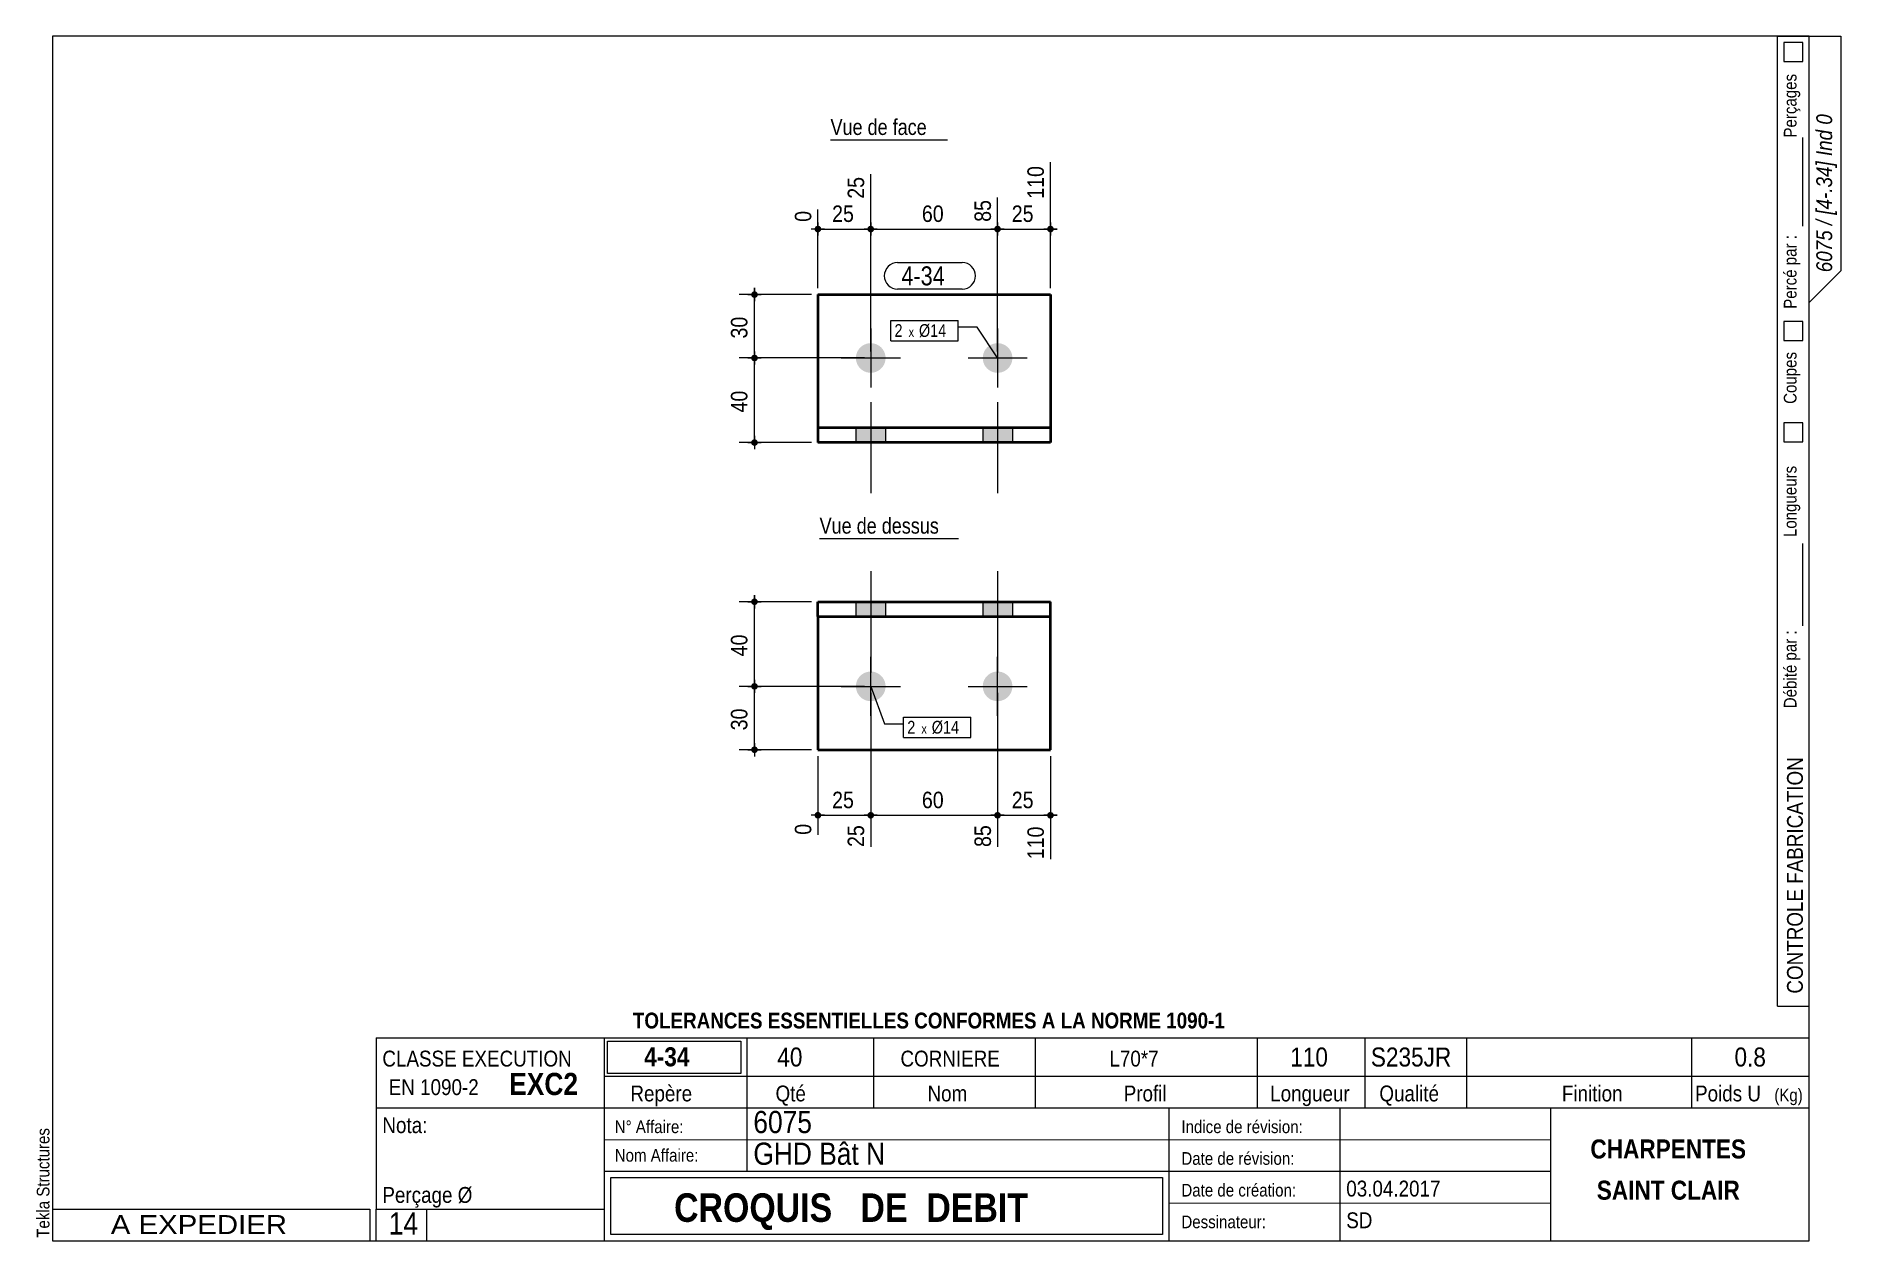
# Model space of a CAD drawing. Header units: millimetres. Extents: x 2 to 287, y 5 to 195.
import ezdxf

# ---------------------------------------------------------------- set-up
doc = ezdxf.new("R2010")
doc.units = ezdxf.units.MM
for name, color, linetype, lineweight in [('Autre type objet', 1, 'Continuous', 0), ('Boulon', 7, 'Continuous', 0), ('Cotation', 7, 'Continuous', 0), ('Désignation boulon', 3, 'Continuous', 0), ('Feuille dessin', 5, 'Continuous', 0), ('Piece', 2, 'Continuous', 0), ('Repère pièce', 3, 'Continuous', 0)]:
    doc.layers.add(name, color=color, linetype=linetype, lineweight=lineweight)
doc.styles.add('ARIAL', font='ARIAL.TTF')
doc.styles.add('ARIAL_BOLD', font='ARIALBD.TTF')
doc.styles.add('ARIAL_ITALIC', font='ARIALI.TTF')
doc.styles.add('ARIAL_NARROW', font='ARIAL.TTF')
doc.styles.add('COMIC_SANS_MS', font='COMIC.TTF')

# ---------------------------------------------------------------- blocks, each defined once
blk = doc.blocks.new('*A1')
at = {"layer": 'Boulon'}
for points in [[(136.35, 133.24), (136.35, 130.9), (131.68, 130.9), (131.68, 133.24)], [(156.35, 133.24), (156.35, 130.9), (151.68, 130.9), (151.68, 133.24)]]:
    blk.add_hatch(color=256, dxfattribs=at).paths.add_polyline_path(points, flags=17)
at = {"layer": 'Boulon', "linetype": 'Continuous', "lineweight": 0}
for p, q in [((134.01, 137.25), (134.01, 122.92)), ((154.01, 137.25), (154.01, 122.92)), ((131.68, 133.24), (131.68, 130.9)), ((136.35, 133.24), (136.35, 130.9)), ((151.68, 133.24), (151.68, 130.9)), ((156.35, 133.24), (156.35, 130.9))]:
    blk.add_line(p, q, dxfattribs=at)
blk = doc.blocks.new('*A2')
at = {"layer": 'Boulon'}
for points in [[(133.96, 141.9), (133.9, 141.91), (133.84, 141.91), (133.78, 141.91), (133.73, 141.92), (133.67, 141.93), (133.61, 141.94), (133.56, 141.95), (133.5, 141.96), (133.45, 141.97), (133.39, 141.99), (133.34, 142), (133.28, 142.02), (133.23, 142.04), (133.17, 142.06), (133.12, 142.08), (133.07, 142.1), (133.02, 142.13), (132.96, 142.15), (132.91, 142.18), (132.86, 142.21), (132.81, 142.24), (132.77, 142.27), (132.72, 142.3), (132.67, 142.33), (132.62, 142.36), (132.58, 142.4), (132.53, 142.43), (132.49, 142.47), (132.45, 142.51), (132.4, 142.55), (132.36, 142.59), (132.32, 142.63), (132.28, 142.67), (132.25, 142.71), (132.21, 142.76), (132.17, 142.8), (132.14, 142.85), (132.11, 142.89), (132.07, 142.94), (132.04, 142.99), (132.01, 143.04), (131.98, 143.09), (131.96, 143.14), (131.93, 143.19), (131.9, 143.24), (131.88, 143.29), (131.86, 143.34), (131.84, 143.4), (131.82, 143.45), (131.8, 143.5), (131.78, 143.56), (131.76, 143.61), (131.75, 143.67), (131.74, 143.73), (131.72, 143.78), (131.71, 143.84), (131.71, 143.89), (131.7, 143.95), (131.69, 144.01), (131.69, 144.07), (131.68, 144.12), (131.68, 144.18), (131.68, 144.24), (131.68, 144.29), (131.68, 144.35), (131.69, 144.41), (131.69, 144.47), (131.7, 144.52), (131.71, 144.58), (131.71, 144.64), (131.72, 144.69), (131.74, 144.75), (131.75, 144.8), (131.76, 144.86), (131.78, 144.91), (131.8, 144.97), (131.82, 145.02), (131.84, 145.08), (131.86, 145.13), (131.88, 145.18), (131.9, 145.23), (131.93, 145.29), (131.96, 145.34), (131.98, 145.39), (132.01, 145.44), (132.04, 145.48), (132.07, 145.53), (132.11, 145.58), (132.14, 145.63), (132.17, 145.67), (132.21, 145.72), (132.25, 145.76), (132.28, 145.8), (132.32, 145.85), (132.36, 145.89), (132.4, 145.93), (132.45, 145.97), (132.49, 146), (132.53, 146.04), (132.58, 146.08), (132.62, 146.11), (132.67, 146.14), (132.72, 146.18), (132.77, 146.21), (132.81, 146.24), (132.86, 146.27), (132.91, 146.29), (132.96, 146.32), (133.02, 146.35), (133.07, 146.37), (133.12, 146.39), (133.17, 146.41), (133.23, 146.43), (133.28, 146.45), (133.34, 146.47), (133.39, 146.49), (133.45, 146.5), (133.5, 146.51), (133.56, 146.53), (133.61, 146.54), (133.67, 146.54), (133.73, 146.55), (133.78, 146.56), (133.84, 146.56), (133.9, 146.57), (133.96, 146.57), (134.01, 146.57), (134.07, 146.57), (134.13, 146.57), (134.18, 146.56), (134.24, 146.56), (134.3, 146.55), (134.36, 146.54), (134.41, 146.54), (134.47, 146.53), (134.52, 146.51), (134.58, 146.5), (134.64, 146.49), (134.69, 146.47), (134.75, 146.45), (134.8, 146.43), (134.85, 146.41), (134.91, 146.39), (134.96, 146.37), (135.01, 146.35), (135.06, 146.32), (135.11, 146.29), (135.16, 146.27), (135.21, 146.24), (135.26, 146.21), (135.31, 146.18), (135.36, 146.14), (135.4, 146.11), (135.45, 146.08), (135.49, 146.04), (135.54, 146), (135.58, 145.97), (135.62, 145.93), (135.66, 145.89), (135.7, 145.85), (135.74, 145.8), (135.78, 145.76), (135.82, 145.72), (135.85, 145.67), (135.89, 145.63), (135.92, 145.58), (135.95, 145.53), (135.98, 145.48), (136.01, 145.44), (136.04, 145.39), (136.07, 145.34), (136.1, 145.29), (136.12, 145.23), (136.15, 145.18), (136.17, 145.13), (136.19, 145.08), (136.21, 145.02), (136.23, 144.97), (136.25, 144.91), (136.26, 144.86), (136.28, 144.8), (136.29, 144.75), (136.3, 144.69), (136.31, 144.64), (136.32, 144.58), (136.33, 144.52), (136.34, 144.47), (136.34, 144.41), (136.34, 144.35), (136.35, 144.29), (136.35, 144.24), (136.35, 144.18), (136.34, 144.12), (136.34, 144.07), (136.34, 144.01), (136.33, 143.95), (136.32, 143.89), (136.31, 143.84), (136.3, 143.78), (136.29, 143.73), (136.28, 143.67), (136.26, 143.61), (136.25, 143.56), (136.23, 143.5), (136.21, 143.45), (136.19, 143.4), (136.17, 143.34), (136.15, 143.29), (136.12, 143.24), (136.1, 143.19), (136.07, 143.14), (136.04, 143.09), (136.01, 143.04), (135.98, 142.99), (135.95, 142.94), (135.92, 142.89), (135.89, 142.85), (135.85, 142.8), (135.82, 142.76), (135.78, 142.71), (135.74, 142.67), (135.7, 142.63), (135.66, 142.59), (135.62, 142.55), (135.58, 142.51), (135.54, 142.47), (135.49, 142.43), (135.45, 142.4), (135.4, 142.36), (135.36, 142.33), (135.31, 142.3), (135.26, 142.27), (135.21, 142.24), (135.16, 142.21), (135.11, 142.18), (135.06, 142.15), (135.01, 142.13), (134.96, 142.1), (134.91, 142.08), (134.85, 142.06), (134.8, 142.04), (134.75, 142.02), (134.69, 142), (134.64, 141.99), (134.58, 141.97), (134.52, 141.96), (134.47, 141.95), (134.41, 141.94), (134.36, 141.93), (134.3, 141.92), (134.24, 141.91), (134.18, 141.91), (134.13, 141.91), (134.07, 141.9), (134.01, 141.9)], [(153.96, 141.9), (153.9, 141.91), (153.84, 141.91), (153.78, 141.91), (153.73, 141.92), (153.67, 141.93), (153.61, 141.94), (153.56, 141.95), (153.5, 141.96), (153.45, 141.97), (153.39, 141.99), (153.34, 142), (153.28, 142.02), (153.23, 142.04), (153.17, 142.06), (153.12, 142.08), (153.07, 142.1), (153.02, 142.13), (152.96, 142.15), (152.91, 142.18), (152.86, 142.21), (152.81, 142.24), (152.77, 142.27), (152.72, 142.3), (152.67, 142.33), (152.62, 142.36), (152.58, 142.4), (152.53, 142.43), (152.49, 142.47), (152.45, 142.51), (152.4, 142.55), (152.36, 142.59), (152.32, 142.63), (152.28, 142.67), (152.25, 142.71), (152.21, 142.76), (152.17, 142.8), (152.14, 142.85), (152.11, 142.89), (152.07, 142.94), (152.04, 142.99), (152.01, 143.04), (151.98, 143.09), (151.96, 143.14), (151.93, 143.19), (151.9, 143.24), (151.88, 143.29), (151.86, 143.34), (151.84, 143.4), (151.82, 143.45), (151.8, 143.5), (151.78, 143.56), (151.76, 143.61), (151.75, 143.67), (151.74, 143.73), (151.72, 143.78), (151.71, 143.84), (151.71, 143.89), (151.7, 143.95), (151.69, 144.01), (151.69, 144.07), (151.68, 144.12), (151.68, 144.18), (151.68, 144.24), (151.68, 144.29), (151.68, 144.35), (151.69, 144.41), (151.69, 144.47), (151.7, 144.52), (151.71, 144.58), (151.71, 144.64), (151.72, 144.69), (151.74, 144.75), (151.75, 144.8), (151.76, 144.86), (151.78, 144.91), (151.8, 144.97), (151.82, 145.02), (151.84, 145.08), (151.86, 145.13), (151.88, 145.18), (151.9, 145.23), (151.93, 145.29), (151.96, 145.34), (151.98, 145.39), (152.01, 145.44), (152.04, 145.48), (152.07, 145.53), (152.11, 145.58), (152.14, 145.63), (152.17, 145.67), (152.21, 145.72), (152.25, 145.76), (152.28, 145.8), (152.32, 145.85), (152.36, 145.89), (152.4, 145.93), (152.45, 145.97), (152.49, 146), (152.53, 146.04), (152.58, 146.08), (152.62, 146.11), (152.67, 146.14), (152.72, 146.18), (152.77, 146.21), (152.81, 146.24), (152.86, 146.27), (152.91, 146.29), (152.96, 146.32), (153.02, 146.35), (153.07, 146.37), (153.12, 146.39), (153.17, 146.41), (153.23, 146.43), (153.28, 146.45), (153.34, 146.47), (153.39, 146.49), (153.45, 146.5), (153.5, 146.51), (153.56, 146.53), (153.61, 146.54), (153.67, 146.54), (153.73, 146.55), (153.78, 146.56), (153.84, 146.56), (153.9, 146.57), (153.96, 146.57), (154.01, 146.57), (154.07, 146.57), (154.13, 146.57), (154.18, 146.56), (154.24, 146.56), (154.3, 146.55), (154.36, 146.54), (154.41, 146.54), (154.47, 146.53), (154.52, 146.51), (154.58, 146.5), (154.64, 146.49), (154.69, 146.47), (154.75, 146.45), (154.8, 146.43), (154.85, 146.41), (154.91, 146.39), (154.96, 146.37), (155.01, 146.35), (155.06, 146.32), (155.11, 146.29), (155.16, 146.27), (155.21, 146.24), (155.26, 146.21), (155.31, 146.18), (155.36, 146.14), (155.4, 146.11), (155.45, 146.08), (155.49, 146.04), (155.54, 146), (155.58, 145.97), (155.62, 145.93), (155.66, 145.89), (155.7, 145.85), (155.74, 145.8), (155.78, 145.76), (155.82, 145.72), (155.85, 145.67), (155.89, 145.63), (155.92, 145.58), (155.95, 145.53), (155.98, 145.48), (156.01, 145.44), (156.04, 145.39), (156.07, 145.34), (156.1, 145.29), (156.12, 145.23), (156.15, 145.18), (156.17, 145.13), (156.19, 145.08), (156.21, 145.02), (156.23, 144.97), (156.25, 144.91), (156.26, 144.86), (156.28, 144.8), (156.29, 144.75), (156.3, 144.69), (156.31, 144.64), (156.32, 144.58), (156.33, 144.52), (156.34, 144.47), (156.34, 144.41), (156.34, 144.35), (156.35, 144.29), (156.35, 144.24), (156.35, 144.18), (156.34, 144.12), (156.34, 144.07), (156.34, 144.01), (156.33, 143.95), (156.32, 143.89), (156.31, 143.84), (156.3, 143.78), (156.29, 143.73), (156.28, 143.67), (156.26, 143.61), (156.25, 143.56), (156.23, 143.5), (156.21, 143.45), (156.19, 143.4), (156.17, 143.34), (156.15, 143.29), (156.12, 143.24), (156.1, 143.19), (156.07, 143.14), (156.04, 143.09), (156.01, 143.04), (155.98, 142.99), (155.95, 142.94), (155.92, 142.89), (155.89, 142.85), (155.85, 142.8), (155.82, 142.76), (155.78, 142.71), (155.74, 142.67), (155.7, 142.63), (155.66, 142.59), (155.62, 142.55), (155.58, 142.51), (155.54, 142.47), (155.49, 142.43), (155.45, 142.4), (155.4, 142.36), (155.36, 142.33), (155.31, 142.3), (155.26, 142.27), (155.21, 142.24), (155.16, 142.21), (155.11, 142.18), (155.06, 142.15), (155.01, 142.13), (154.96, 142.1), (154.91, 142.08), (154.85, 142.06), (154.8, 142.04), (154.75, 142.02), (154.69, 142), (154.64, 141.99), (154.58, 141.97), (154.52, 141.96), (154.47, 141.95), (154.41, 141.94), (154.36, 141.93), (154.3, 141.92), (154.24, 141.91), (154.18, 141.91), (154.13, 141.91), (154.07, 141.9), (154.01, 141.9)]]:
    blk.add_hatch(color=256, dxfattribs=at).paths.add_polyline_path(points, flags=17)
at = {"layer": 'Boulon', "linetype": 'Continuous', "lineweight": 0}
for p, q in [((134.01, 148.9), (134.01, 139.57)), ((154.01, 148.9), (154.01, 139.57)), ((129.35, 144.24), (138.68, 144.24)), ((149.35, 144.24), (158.68, 144.24))]:
    blk.add_line(p, q, dxfattribs=at)
blk = doc.blocks.new('*A3')
at = {"layer": 'Piece', "color": 2, "linetype": 'Continuous', "lineweight": 40}
for p, q in [((125.68, 154.236667), (125.68, 130.903333)), ((125.68, 154.236667), (162.346667, 154.236667)), ((162.346667, 154.236667), (162.346667, 130.903333)), ((162.346667, 133.236667), (125.68, 133.236667)), ((162.346667, 130.903333), (125.68, 130.903333))]:
    blk.add_line(p, q, dxfattribs=at)
blk = doc.blocks.new('*A4')
at = {"layer": 'Boulon'}
for points in [[(133.96, 90.12), (133.9, 90.12), (133.84, 90.13), (133.78, 90.13), (133.73, 90.14), (133.67, 90.15), (133.61, 90.15), (133.56, 90.16), (133.5, 90.18), (133.45, 90.19), (133.39, 90.2), (133.34, 90.22), (133.28, 90.24), (133.23, 90.26), (133.17, 90.28), (133.12, 90.3), (133.07, 90.32), (133.02, 90.34), (132.96, 90.37), (132.91, 90.4), (132.86, 90.42), (132.81, 90.45), (132.77, 90.48), (132.72, 90.51), (132.67, 90.55), (132.62, 90.58), (132.58, 90.61), (132.53, 90.65), (132.49, 90.69), (132.45, 90.72), (132.4, 90.76), (132.36, 90.8), (132.32, 90.84), (132.28, 90.89), (132.25, 90.93), (132.21, 90.97), (132.17, 91.02), (132.14, 91.06), (132.11, 91.11), (132.07, 91.16), (132.04, 91.21), (132.01, 91.25), (131.98, 91.3), (131.96, 91.35), (131.93, 91.4), (131.9, 91.46), (131.88, 91.51), (131.86, 91.56), (131.84, 91.61), (131.82, 91.67), (131.8, 91.72), (131.78, 91.78), (131.76, 91.83), (131.75, 91.89), (131.74, 91.94), (131.72, 92), (131.71, 92.05), (131.71, 92.11), (131.7, 92.17), (131.69, 92.22), (131.69, 92.28), (131.68, 92.34), (131.68, 92.4), (131.68, 92.45), (131.68, 92.51), (131.68, 92.57), (131.69, 92.62), (131.69, 92.68), (131.7, 92.74), (131.71, 92.8), (131.71, 92.85), (131.72, 92.91), (131.74, 92.96), (131.75, 93.02), (131.76, 93.08), (131.78, 93.13), (131.8, 93.19), (131.82, 93.24), (131.84, 93.29), (131.86, 93.35), (131.88, 93.4), (131.9, 93.45), (131.93, 93.5), (131.96, 93.55), (131.98, 93.6), (132.01, 93.65), (132.04, 93.7), (132.07, 93.75), (132.11, 93.8), (132.14, 93.84), (132.17, 93.89), (132.21, 93.93), (132.25, 93.98), (132.28, 94.02), (132.32, 94.06), (132.36, 94.1), (132.4, 94.14), (132.45, 94.18), (132.49, 94.22), (132.53, 94.26), (132.58, 94.29), (132.62, 94.33), (132.67, 94.36), (132.72, 94.39), (132.77, 94.42), (132.81, 94.45), (132.86, 94.48), (132.91, 94.51), (132.96, 94.54), (133.02, 94.56), (133.07, 94.59), (133.12, 94.61), (133.17, 94.63), (133.23, 94.65), (133.28, 94.67), (133.34, 94.69), (133.39, 94.7), (133.45, 94.72), (133.5, 94.73), (133.56, 94.74), (133.61, 94.75), (133.67, 94.76), (133.73, 94.77), (133.78, 94.78), (133.84, 94.78), (133.9, 94.78), (133.96, 94.79), (134.01, 94.79), (134.07, 94.79), (134.13, 94.78), (134.18, 94.78), (134.24, 94.78), (134.3, 94.77), (134.36, 94.76), (134.41, 94.75), (134.47, 94.74), (134.52, 94.73), (134.58, 94.72), (134.64, 94.7), (134.69, 94.69), (134.75, 94.67), (134.8, 94.65), (134.85, 94.63), (134.91, 94.61), (134.96, 94.59), (135.01, 94.56), (135.06, 94.54), (135.11, 94.51), (135.16, 94.48), (135.21, 94.45), (135.26, 94.42), (135.31, 94.39), (135.36, 94.36), (135.4, 94.33), (135.45, 94.29), (135.49, 94.26), (135.54, 94.22), (135.58, 94.18), (135.62, 94.14), (135.66, 94.1), (135.7, 94.06), (135.74, 94.02), (135.78, 93.98), (135.82, 93.93), (135.85, 93.89), (135.89, 93.84), (135.92, 93.8), (135.95, 93.75), (135.98, 93.7), (136.01, 93.65), (136.04, 93.6), (136.07, 93.55), (136.1, 93.5), (136.12, 93.45), (136.15, 93.4), (136.17, 93.35), (136.19, 93.29), (136.21, 93.24), (136.23, 93.19), (136.25, 93.13), (136.26, 93.08), (136.28, 93.02), (136.29, 92.96), (136.3, 92.91), (136.31, 92.85), (136.32, 92.8), (136.33, 92.74), (136.34, 92.68), (136.34, 92.62), (136.34, 92.57), (136.35, 92.51), (136.35, 92.45), (136.35, 92.4), (136.34, 92.34), (136.34, 92.28), (136.34, 92.22), (136.33, 92.17), (136.32, 92.11), (136.31, 92.05), (136.3, 92), (136.29, 91.94), (136.28, 91.89), (136.26, 91.83), (136.25, 91.78), (136.23, 91.72), (136.21, 91.67), (136.19, 91.61), (136.17, 91.56), (136.15, 91.51), (136.12, 91.46), (136.1, 91.4), (136.07, 91.35), (136.04, 91.3), (136.01, 91.25), (135.98, 91.21), (135.95, 91.16), (135.92, 91.11), (135.89, 91.06), (135.85, 91.02), (135.82, 90.97), (135.78, 90.93), (135.74, 90.89), (135.7, 90.84), (135.66, 90.8), (135.62, 90.76), (135.58, 90.72), (135.54, 90.69), (135.49, 90.65), (135.45, 90.61), (135.4, 90.58), (135.36, 90.55), (135.31, 90.51), (135.26, 90.48), (135.21, 90.45), (135.16, 90.42), (135.11, 90.4), (135.06, 90.37), (135.01, 90.34), (134.96, 90.32), (134.91, 90.3), (134.85, 90.28), (134.8, 90.26), (134.75, 90.24), (134.69, 90.22), (134.64, 90.2), (134.58, 90.19), (134.52, 90.18), (134.47, 90.16), (134.41, 90.15), (134.36, 90.15), (134.3, 90.14), (134.24, 90.13), (134.18, 90.13), (134.13, 90.12), (134.07, 90.12), (134.01, 90.12)], [(153.96, 90.12), (153.9, 90.12), (153.84, 90.13), (153.78, 90.13), (153.73, 90.14), (153.67, 90.15), (153.61, 90.15), (153.56, 90.16), (153.5, 90.18), (153.45, 90.19), (153.39, 90.2), (153.34, 90.22), (153.28, 90.24), (153.23, 90.26), (153.17, 90.28), (153.12, 90.3), (153.07, 90.32), (153.02, 90.34), (152.96, 90.37), (152.91, 90.4), (152.86, 90.42), (152.81, 90.45), (152.77, 90.48), (152.72, 90.51), (152.67, 90.55), (152.62, 90.58), (152.58, 90.61), (152.53, 90.65), (152.49, 90.69), (152.45, 90.72), (152.4, 90.76), (152.36, 90.8), (152.32, 90.84), (152.28, 90.89), (152.25, 90.93), (152.21, 90.97), (152.17, 91.02), (152.14, 91.06), (152.11, 91.11), (152.07, 91.16), (152.04, 91.21), (152.01, 91.25), (151.98, 91.3), (151.96, 91.35), (151.93, 91.4), (151.9, 91.46), (151.88, 91.51), (151.86, 91.56), (151.84, 91.61), (151.82, 91.67), (151.8, 91.72), (151.78, 91.78), (151.76, 91.83), (151.75, 91.89), (151.74, 91.94), (151.72, 92), (151.71, 92.05), (151.71, 92.11), (151.7, 92.17), (151.69, 92.22), (151.69, 92.28), (151.68, 92.34), (151.68, 92.4), (151.68, 92.45), (151.68, 92.51), (151.68, 92.57), (151.69, 92.62), (151.69, 92.68), (151.7, 92.74), (151.71, 92.8), (151.71, 92.85), (151.72, 92.91), (151.74, 92.96), (151.75, 93.02), (151.76, 93.08), (151.78, 93.13), (151.8, 93.19), (151.82, 93.24), (151.84, 93.29), (151.86, 93.35), (151.88, 93.4), (151.9, 93.45), (151.93, 93.5), (151.96, 93.55), (151.98, 93.6), (152.01, 93.65), (152.04, 93.7), (152.07, 93.75), (152.11, 93.8), (152.14, 93.84), (152.17, 93.89), (152.21, 93.93), (152.25, 93.98), (152.28, 94.02), (152.32, 94.06), (152.36, 94.1), (152.4, 94.14), (152.45, 94.18), (152.49, 94.22), (152.53, 94.26), (152.58, 94.29), (152.62, 94.33), (152.67, 94.36), (152.72, 94.39), (152.77, 94.42), (152.81, 94.45), (152.86, 94.48), (152.91, 94.51), (152.96, 94.54), (153.02, 94.56), (153.07, 94.59), (153.12, 94.61), (153.17, 94.63), (153.23, 94.65), (153.28, 94.67), (153.34, 94.69), (153.39, 94.7), (153.45, 94.72), (153.5, 94.73), (153.56, 94.74), (153.61, 94.75), (153.67, 94.76), (153.73, 94.77), (153.78, 94.78), (153.84, 94.78), (153.9, 94.78), (153.96, 94.79), (154.01, 94.79), (154.07, 94.79), (154.13, 94.78), (154.18, 94.78), (154.24, 94.78), (154.3, 94.77), (154.36, 94.76), (154.41, 94.75), (154.47, 94.74), (154.52, 94.73), (154.58, 94.72), (154.64, 94.7), (154.69, 94.69), (154.75, 94.67), (154.8, 94.65), (154.85, 94.63), (154.91, 94.61), (154.96, 94.59), (155.01, 94.56), (155.06, 94.54), (155.11, 94.51), (155.16, 94.48), (155.21, 94.45), (155.26, 94.42), (155.31, 94.39), (155.36, 94.36), (155.4, 94.33), (155.45, 94.29), (155.49, 94.26), (155.54, 94.22), (155.58, 94.18), (155.62, 94.14), (155.66, 94.1), (155.7, 94.06), (155.74, 94.02), (155.78, 93.98), (155.82, 93.93), (155.85, 93.89), (155.89, 93.84), (155.92, 93.8), (155.95, 93.75), (155.98, 93.7), (156.01, 93.65), (156.04, 93.6), (156.07, 93.55), (156.1, 93.5), (156.12, 93.45), (156.15, 93.4), (156.17, 93.35), (156.19, 93.29), (156.21, 93.24), (156.23, 93.19), (156.25, 93.13), (156.26, 93.08), (156.28, 93.02), (156.29, 92.96), (156.3, 92.91), (156.31, 92.85), (156.32, 92.8), (156.33, 92.74), (156.34, 92.68), (156.34, 92.62), (156.34, 92.57), (156.35, 92.51), (156.35, 92.45), (156.35, 92.4), (156.34, 92.34), (156.34, 92.28), (156.34, 92.22), (156.33, 92.17), (156.32, 92.11), (156.31, 92.05), (156.3, 92), (156.29, 91.94), (156.28, 91.89), (156.26, 91.83), (156.25, 91.78), (156.23, 91.72), (156.21, 91.67), (156.19, 91.61), (156.17, 91.56), (156.15, 91.51), (156.12, 91.46), (156.1, 91.4), (156.07, 91.35), (156.04, 91.3), (156.01, 91.25), (155.98, 91.21), (155.95, 91.16), (155.92, 91.11), (155.89, 91.06), (155.85, 91.02), (155.82, 90.97), (155.78, 90.93), (155.74, 90.89), (155.7, 90.84), (155.66, 90.8), (155.62, 90.76), (155.58, 90.72), (155.54, 90.69), (155.49, 90.65), (155.45, 90.61), (155.4, 90.58), (155.36, 90.55), (155.31, 90.51), (155.26, 90.48), (155.21, 90.45), (155.16, 90.42), (155.11, 90.4), (155.06, 90.37), (155.01, 90.34), (154.96, 90.32), (154.91, 90.3), (154.85, 90.28), (154.8, 90.26), (154.75, 90.24), (154.69, 90.22), (154.64, 90.2), (154.58, 90.19), (154.52, 90.18), (154.47, 90.16), (154.41, 90.15), (154.36, 90.15), (154.3, 90.14), (154.24, 90.13), (154.18, 90.13), (154.13, 90.12), (154.07, 90.12), (154.01, 90.12)]]:
    blk.add_hatch(color=256, dxfattribs=at).paths.add_polyline_path(points, flags=17)
at = {"layer": 'Boulon', "linetype": 'Continuous', "lineweight": 0}
for p, q in [((134.01, 87.79), (134.01, 97.12)), ((154.01, 87.79), (154.01, 97.12)), ((129.35, 92.45), (138.68, 92.45)), ((149.35, 92.45), (158.68, 92.45))]:
    blk.add_line(p, q, dxfattribs=at)
blk = doc.blocks.new('*A5')
at = {"layer": 'Boulon'}
for points in [[(136.35, 105.79), (136.35, 103.45), (131.68, 103.45), (131.68, 105.79)], [(156.35, 105.79), (156.35, 103.45), (151.68, 103.45), (151.68, 105.79)]]:
    blk.add_hatch(color=256, dxfattribs=at).paths.add_polyline_path(points, flags=17)
at = {"layer": 'Boulon', "linetype": 'Continuous', "lineweight": 0}
for p, q in [((134.01, 110.62), (134.01, 94.62)), ((154.01, 110.62), (154.01, 94.62)), ((131.68, 105.79), (131.68, 103.45)), ((136.35, 105.79), (136.35, 103.45)), ((151.68, 105.79), (151.68, 103.45)), ((156.35, 105.79), (156.35, 103.45))]:
    blk.add_line(p, q, dxfattribs=at)
blk = doc.blocks.new('*A6')
at = {"layer": 'Piece', "color": 2, "linetype": 'Continuous', "lineweight": 40}
for p, q in [((125.68, 103.453333), (125.68, 105.786667)), ((125.68, 105.786667), (162.346667, 105.786667)), ((162.346667, 103.453333), (162.346667, 105.786667)), ((125.68, 103.453333), (162.346667, 103.453333)), ((125.68, 103.453333), (125.68, 82.453333)), ((162.346667, 82.453333), (162.346667, 103.453333)), ((125.68, 82.453333), (162.346667, 82.453333))]:
    blk.add_line(p, q, dxfattribs=at)
blk = doc.blocks.new('*A7')
at = {"layer": 'Feuille dessin', "linetype": 'Continuous', "lineweight": 0}
for p, q in [((282, 195), (5, 195)), ((5, 195), (5, 5)), ((282, 5), (282, 195)), ((5, 5), (282, 5))]:
    blk.add_line(p, q, dxfattribs=at)
at = {"layer": 'Feuille dessin', "style": 'ARIAL', "width": 0.85}
blk.add_text('Tekla Structures', height=2, rotation=90, dxfattribs=at).set_placement((4.5, 5.5))
blk = doc.blocks.new('*A8')
at = {"layer": 'Autre type objet', "linetype": 'Continuous', "lineweight": 0}
for p, q in [((277, 42), (277, 195)), ((277, 195), (287, 195)), ((278, 194), (278, 191)), ((281, 194), (278, 194)), ((281, 191), (281, 194)), ((282, 42), (282, 195)), ((287, 195), (287, 158)), ((278, 191), (281, 191)), ((281, 165), (281, 179)), ((287, 158), (282, 153)), ((278, 150), (278, 147)), ((281, 150), (278, 150)), ((281, 147), (281, 150)), ((278, 147), (281, 147)), ((278, 134), (278, 131)), ((281, 134), (278, 134)), ((281, 131), (281, 134)), ((278, 131), (281, 131)), ((281, 102), (281, 115)), ((277, 42), (282, 42))]:
    blk.add_line(p, q, dxfattribs=at)
at = {"layer": 'Autre type objet', "width": 0.85}
for s, height, style, p in [('Perçages', 2, 'ARIAL', (280, 179)), ('6075 / [4-.34] Ind 0', 2.5, 'ARIAL_ITALIC', (285.619109, 157.760245)), ('Percé par :', 2, 'ARIAL', (280, 152)), ('Coupes', 2, 'ARIAL', (280, 137)), ('Longueurs', 2, 'ARIAL', (280, 116)), ('Débité par :', 2, 'ARIAL', (280, 89)), ('CONTROLE FABRICATION', 2.5, 'ARIAL', (281, 44))]:
    blk.add_text(s, height=height, rotation=90, dxfattribs=dict(at, style=style)).set_placement(p)
blk = doc.blocks.new('*A9')
at = {"layer": 'Autre type objet', "linetype": 'Continuous', "lineweight": 0}
for p, q in [((56, 37), (92, 37)), ((56, 37), (56, 10)), ((92, 37), (92, 10)), ((56, 26), (92, 26)), ((56, 10), (92, 10)), ((56, 5), (56, 10)), ((64, 5), (64, 10)), ((56, 5), (64, 5))]:
    blk.add_line(p, q, dxfattribs=at)
at = {"layer": 'Autre type objet', "width": 0.85}
for s, height, style, p in [('CLASSE EXECUTION', 2.5, 'ARIAL', (57, 32.5)), ('EXC2', 3.5, 'ARIAL_BOLD', (77, 28)), ('EN 1090-2', 2.5, 'ARIAL', (58, 28)), ('Nota:', 2.5, 'ARIAL', (57, 22)), ('Perçage Ø', 2.5, 'ARIAL', (57, 11)), ('14', 3.5, 'ARIAL_NARROW', (58.014234, 6))]:
    blk.add_text(s, height=height, dxfattribs=dict(at, style=style)).set_placement(p)
blk = doc.blocks.new('*A10')
at = {"layer": 'Autre type objet', "linetype": 'Continuous', "lineweight": 0}
for p, q in [((92, 37), (282, 37)), ((92, 37), (92, 31)), ((114.5, 31), (114.5, 37)), ((134.5, 31), (134.5, 37)), ((160, 31), (160, 37)), ((195, 31), (195, 37)), ((212, 31), (212, 37)), ((228, 31), (228, 37)), ((263.5, 31), (263.5, 37)), ((282, 31), (282, 37)), ((92.51953, 36.5), (113.5, 36.5)), ((92.51953, 31.394341), (92.51953, 36.5)), ((113.5, 36.5), (113.5, 31.394341)), ((113.5, 31.394341), (92.51953, 31.394341)), ((92, 31), (282, 31)), ((92, 31), (92, 5)), ((114.5, 16), (114.5, 31)), ((134.5, 26), (134.5, 31)), ((160, 26), (160, 31)), ((195, 26), (195, 31)), ((212, 26), (212, 31)), ((228, 26), (228, 31)), ((263.5, 26), (263.5, 31)), ((282, 5), (282, 31)), ((92, 26), (282, 26)), ((181, 26), (181, 5)), ((208, 26), (208, 5)), ((241.262466, 5), (241.262466, 26)), ((92, 21), (241.327069, 20.935451)), ((92, 16), (181, 16)), ((93, 15), (180, 15)), ((93, 6), (93, 15)), ((180, 15), (180, 6)), ((181, 16), (241.297815, 16.021151)), ((181, 11), (241.217807, 10.969512)), ((180, 6), (93, 6)), ((92, 5), (282, 5))]:
    blk.add_line(p, q, dxfattribs=at)
at = {"layer": 'Autre type objet', "width": 0.85}
for s, height, style, p in [('TOLERANCES ESSENTIELLES CONFORMES A LA NORME 1090-1', 2.5, 'ARIAL_BOLD', (96.5, 38.5)), ('4-34', 3, 'ARIAL_BOLD', (98.285724, 32.540141)), ('40', 3, 'ARIAL', (119.277344, 32.5)), ('CORNIERE', 2.5, 'ARIAL', (138.699341, 32.5)), ('L70*7', 2.5, 'ARIAL', (171.650024, 32.5)), ('110', 3, 'ARIAL', (200.165771, 32.5)), ('S235JR', 3, 'ARIAL', (212.880127, 32.5)), ('0.8', 3, 'ARIAL', (270.222412, 32.5)), ('Repère', 2.5, 'ARIAL', (96.112978, 27)), ('Qté', 2.5, 'ARIAL', (119, 27)), ('Nom', 2.5, 'ARIAL', (142.961426, 27)), ('Profil', 2.5, 'ARIAL', (173.903564, 27)), ('Longueur', 2.5, 'ARIAL', (197, 27)), ('Qualité', 2.5, 'ARIAL', (214.218018, 27)), ('Finition', 2.5, 'ARIAL', (243, 27)), ('Poids U', 2.5, 'ARIAL', (264, 27)), ('(Kg)', 2, 'ARIAL', (276.5, 27)), ('N° Affaire:', 2, 'ARIAL', (93.640566, 22)), ('6075', 3.5, 'ARIAL', (115.5, 22)), ('Indice de révision:', 2, 'ARIAL', (183, 22)), ('GHD Bât N', 3.5, 'ARIAL', (115.5, 17)), ('CHARPENTES', 3, 'ARIAL_BOLD', (247.5, 18)), ('Nom Affaire:', 2, 'ARIAL', (93.640566, 17.5)), ('Date de révision:', 2, 'ARIAL', (183, 17)), ('03.04.2017', 2.5, 'ARIAL', (209, 12)), ('SAINT CLAIR', 3, 'ARIAL_BOLD', (248.5, 11.5)), ('CROQUIS   DE  DEBIT', 4.5, 'ARIAL_BOLD', (103, 8)), ('Date de création:', 2, 'ARIAL', (183, 12)), ('Dessinateur:', 2, 'ARIAL', (183, 7)), ('SD', 2.5, 'ARIAL', (209, 7))]:
    blk.add_text(s, height=height, dxfattribs=dict(at, style=style)).set_placement(p)
blk = doc.blocks.new('*A11')
at = {"layer": 'Autre type objet', "linetype": 'Continuous', "lineweight": 0}
for p, q in [((5, 10), (55, 10)), ((5, 10), (5, 5)), ((55, 10), (55, 5)), ((5, 5), (55, 5))]:
    blk.add_line(p, q, dxfattribs=at)
at = {"layer": 'Autre type objet', "style": 'ARIAL', "width": 1.105}
blk.add_text('A EXPEDIER', height=3, dxfattribs=at).set_placement((14.169647, 6.073465))
blk = doc.blocks.new('*A12')
at = {"layer": 'Cotation'}
for points in [[(115.65, 143.72), (115.63, 143.72), (115.6, 143.72), (115.58, 143.73), (115.55, 143.73), (115.53, 143.74), (115.5, 143.75), (115.48, 143.76), (115.46, 143.77), (115.43, 143.78), (115.41, 143.79), (115.39, 143.8), (115.37, 143.82), (115.35, 143.83), (115.33, 143.85), (115.31, 143.87), (115.29, 143.89), (115.28, 143.91), (115.26, 143.93), (115.25, 143.95), (115.23, 143.97), (115.22, 143.99), (115.21, 144.01), (115.2, 144.04), (115.19, 144.06), (115.18, 144.09), (115.18, 144.11), (115.17, 144.14), (115.17, 144.16), (115.16, 144.19), (115.16, 144.21), (115.16, 144.24), (115.16, 144.26), (115.16, 144.29), (115.17, 144.31), (115.17, 144.34), (115.18, 144.36), (115.18, 144.39), (115.19, 144.41), (115.2, 144.44), (115.21, 144.46), (115.22, 144.48), (115.23, 144.5), (115.25, 144.53), (115.26, 144.55), (115.28, 144.57), (115.29, 144.59), (115.31, 144.6), (115.33, 144.62), (115.35, 144.64), (115.37, 144.65), (115.39, 144.67), (115.41, 144.68), (115.43, 144.7), (115.46, 144.71), (115.48, 144.72), (115.5, 144.73), (115.53, 144.73), (115.55, 144.74), (115.58, 144.75), (115.6, 144.75), (115.63, 144.75), (115.65, 144.76), (115.68, 144.76), (115.71, 144.76), (115.73, 144.75), (115.76, 144.75), (115.78, 144.75), (115.81, 144.74), (115.83, 144.73), (115.86, 144.73), (115.88, 144.72), (115.9, 144.71), (115.93, 144.7), (115.95, 144.68), (115.97, 144.67), (115.99, 144.65), (116.01, 144.64), (116.03, 144.62), (116.05, 144.6), (116.07, 144.59), (116.08, 144.57), (116.1, 144.55), (116.11, 144.53), (116.13, 144.5), (116.14, 144.48), (116.15, 144.46), (116.16, 144.44), (116.17, 144.41), (116.18, 144.39), (116.18, 144.36), (116.19, 144.34), (116.19, 144.31), (116.2, 144.29), (116.2, 144.26), (116.2, 144.24), (116.2, 144.21), (116.2, 144.19), (116.19, 144.16), (116.19, 144.14), (116.18, 144.11), (116.18, 144.09), (116.17, 144.06), (116.16, 144.04), (116.15, 144.01), (116.14, 143.99), (116.13, 143.97), (116.11, 143.95), (116.1, 143.93), (116.08, 143.91), (116.07, 143.89), (116.05, 143.87), (116.03, 143.85), (116.01, 143.83), (115.99, 143.82), (115.97, 143.8), (115.95, 143.79), (115.93, 143.78), (115.9, 143.77), (115.88, 143.76), (115.86, 143.75), (115.83, 143.74), (115.81, 143.73), (115.78, 143.73), (115.76, 143.72), (115.73, 143.72), (115.71, 143.72), (115.68, 143.72)], [(115.65, 130.38), (115.63, 130.39), (115.6, 130.39), (115.58, 130.39), (115.55, 130.4), (115.53, 130.41), (115.5, 130.41), (115.48, 130.42), (115.46, 130.43), (115.43, 130.44), (115.41, 130.46), (115.39, 130.47), (115.37, 130.49), (115.35, 130.5), (115.33, 130.52), (115.31, 130.54), (115.29, 130.55), (115.28, 130.57), (115.26, 130.59), (115.25, 130.61), (115.23, 130.64), (115.22, 130.66), (115.21, 130.68), (115.2, 130.7), (115.19, 130.73), (115.18, 130.75), (115.18, 130.78), (115.17, 130.8), (115.17, 130.83), (115.16, 130.85), (115.16, 130.88), (115.16, 130.9), (115.16, 130.93), (115.16, 130.95), (115.17, 130.98), (115.17, 131), (115.18, 131.03), (115.18, 131.05), (115.19, 131.08), (115.2, 131.1), (115.21, 131.13), (115.22, 131.15), (115.23, 131.17), (115.25, 131.19), (115.26, 131.21), (115.28, 131.23), (115.29, 131.25), (115.31, 131.27), (115.33, 131.29), (115.35, 131.31), (115.37, 131.32), (115.39, 131.34), (115.41, 131.35), (115.43, 131.36), (115.46, 131.37), (115.48, 131.38), (115.5, 131.39), (115.53, 131.4), (115.55, 131.41), (115.58, 131.41), (115.6, 131.42), (115.63, 131.42), (115.65, 131.42), (115.68, 131.42), (115.71, 131.42), (115.73, 131.42), (115.76, 131.42), (115.78, 131.41), (115.81, 131.41), (115.83, 131.4), (115.86, 131.39), (115.88, 131.38), (115.9, 131.37), (115.93, 131.36), (115.95, 131.35), (115.97, 131.34), (115.99, 131.32), (116.01, 131.31), (116.03, 131.29), (116.05, 131.27), (116.07, 131.25), (116.08, 131.23), (116.1, 131.21), (116.11, 131.19), (116.13, 131.17), (116.14, 131.15), (116.15, 131.13), (116.16, 131.1), (116.17, 131.08), (116.18, 131.05), (116.18, 131.03), (116.19, 131), (116.19, 130.98), (116.2, 130.95), (116.2, 130.93), (116.2, 130.9), (116.2, 130.88), (116.2, 130.85), (116.19, 130.83), (116.19, 130.8), (116.18, 130.78), (116.18, 130.75), (116.17, 130.73), (116.16, 130.7), (116.15, 130.68), (116.14, 130.66), (116.13, 130.64), (116.11, 130.61), (116.1, 130.59), (116.08, 130.57), (116.07, 130.55), (116.05, 130.54), (116.03, 130.52), (116.01, 130.5), (115.99, 130.49), (115.97, 130.47), (115.95, 130.46), (115.93, 130.44), (115.9, 130.43), (115.88, 130.42), (115.86, 130.41), (115.83, 130.41), (115.81, 130.4), (115.78, 130.39), (115.76, 130.39), (115.73, 130.39), (115.71, 130.38), (115.68, 130.38)]]:
    blk.add_hatch(color=256, dxfattribs=at).paths.add_polyline_path(points, flags=17)
at = {"layer": 'Cotation', "linetype": 'Continuous', "lineweight": 0}
for p, q in [((115.68, 145.28), (115.68, 143.2)), ((115.68, 144.24), (115.68, 145.28)), ((133.01, 144.24), (113.26, 144.24)), ((114.64, 144.24), (116.72, 144.24)), ((115.68, 130.9), (115.68, 144.24)), ((115.68, 131.94), (115.68, 129.86)), ((124.68, 130.9), (113.26, 130.9)), ((114.64, 130.9), (116.72, 130.9)), ((115.68, 130.9), (115.68, 129.86))]:
    blk.add_line(p, q, dxfattribs=at)
at = {"layer": 'Cotation'}
for p in [(115.68, 144.24), (115.68, 130.9)]:
    blk.add_point(p, dxfattribs=at)
at = {"layer": 'Cotation', "style": 'ARIAL', "width": 0.85}
blk.add_text('40', height=2.6, rotation=90.0002, dxfattribs=at).set_placement((114.56, 135.64))
blk = doc.blocks.new('*A13')
at = {"layer": 'Cotation'}
for points in [[(115.65, 153.72), (115.63, 153.72), (115.6, 153.72), (115.58, 153.73), (115.55, 153.73), (115.53, 153.74), (115.5, 153.75), (115.48, 153.76), (115.46, 153.77), (115.43, 153.78), (115.41, 153.79), (115.39, 153.8), (115.37, 153.82), (115.35, 153.83), (115.33, 153.85), (115.31, 153.87), (115.29, 153.89), (115.28, 153.91), (115.26, 153.93), (115.25, 153.95), (115.23, 153.97), (115.22, 153.99), (115.21, 154.01), (115.2, 154.04), (115.19, 154.06), (115.18, 154.09), (115.18, 154.11), (115.17, 154.14), (115.17, 154.16), (115.16, 154.19), (115.16, 154.21), (115.16, 154.24), (115.16, 154.26), (115.16, 154.29), (115.17, 154.31), (115.17, 154.34), (115.18, 154.36), (115.18, 154.39), (115.19, 154.41), (115.2, 154.44), (115.21, 154.46), (115.22, 154.48), (115.23, 154.5), (115.25, 154.53), (115.26, 154.55), (115.28, 154.57), (115.29, 154.59), (115.31, 154.6), (115.33, 154.62), (115.35, 154.64), (115.37, 154.65), (115.39, 154.67), (115.41, 154.68), (115.43, 154.7), (115.46, 154.71), (115.48, 154.72), (115.5, 154.73), (115.53, 154.73), (115.55, 154.74), (115.58, 154.75), (115.6, 154.75), (115.63, 154.75), (115.65, 154.76), (115.68, 154.76), (115.71, 154.76), (115.73, 154.75), (115.76, 154.75), (115.78, 154.75), (115.81, 154.74), (115.83, 154.73), (115.86, 154.73), (115.88, 154.72), (115.9, 154.71), (115.93, 154.7), (115.95, 154.68), (115.97, 154.67), (115.99, 154.65), (116.01, 154.64), (116.03, 154.62), (116.05, 154.6), (116.07, 154.59), (116.08, 154.57), (116.1, 154.55), (116.11, 154.53), (116.13, 154.5), (116.14, 154.48), (116.15, 154.46), (116.16, 154.44), (116.17, 154.41), (116.18, 154.39), (116.18, 154.36), (116.19, 154.34), (116.19, 154.31), (116.2, 154.29), (116.2, 154.26), (116.2, 154.24), (116.2, 154.21), (116.2, 154.19), (116.19, 154.16), (116.19, 154.14), (116.18, 154.11), (116.18, 154.09), (116.17, 154.06), (116.16, 154.04), (116.15, 154.01), (116.14, 153.99), (116.13, 153.97), (116.11, 153.95), (116.1, 153.93), (116.08, 153.91), (116.07, 153.89), (116.05, 153.87), (116.03, 153.85), (116.01, 153.83), (115.99, 153.82), (115.97, 153.8), (115.95, 153.79), (115.93, 153.78), (115.9, 153.77), (115.88, 153.76), (115.86, 153.75), (115.83, 153.74), (115.81, 153.73), (115.78, 153.73), (115.76, 153.72), (115.73, 153.72), (115.71, 153.72), (115.68, 153.72)], [(115.65, 143.72), (115.63, 143.72), (115.6, 143.72), (115.58, 143.73), (115.55, 143.73), (115.53, 143.74), (115.5, 143.75), (115.48, 143.76), (115.46, 143.77), (115.43, 143.78), (115.41, 143.79), (115.39, 143.8), (115.37, 143.82), (115.35, 143.83), (115.33, 143.85), (115.31, 143.87), (115.29, 143.89), (115.28, 143.91), (115.26, 143.93), (115.25, 143.95), (115.23, 143.97), (115.22, 143.99), (115.21, 144.01), (115.2, 144.04), (115.19, 144.06), (115.18, 144.09), (115.18, 144.11), (115.17, 144.14), (115.17, 144.16), (115.16, 144.19), (115.16, 144.21), (115.16, 144.24), (115.16, 144.26), (115.16, 144.29), (115.17, 144.31), (115.17, 144.34), (115.18, 144.36), (115.18, 144.39), (115.19, 144.41), (115.2, 144.44), (115.21, 144.46), (115.22, 144.48), (115.23, 144.5), (115.25, 144.53), (115.26, 144.55), (115.28, 144.57), (115.29, 144.59), (115.31, 144.6), (115.33, 144.62), (115.35, 144.64), (115.37, 144.65), (115.39, 144.67), (115.41, 144.68), (115.43, 144.7), (115.46, 144.71), (115.48, 144.72), (115.5, 144.73), (115.53, 144.73), (115.55, 144.74), (115.58, 144.75), (115.6, 144.75), (115.63, 144.75), (115.65, 144.76), (115.68, 144.76), (115.71, 144.76), (115.73, 144.75), (115.76, 144.75), (115.78, 144.75), (115.81, 144.74), (115.83, 144.73), (115.86, 144.73), (115.88, 144.72), (115.9, 144.71), (115.93, 144.7), (115.95, 144.68), (115.97, 144.67), (115.99, 144.65), (116.01, 144.64), (116.03, 144.62), (116.05, 144.6), (116.07, 144.59), (116.08, 144.57), (116.1, 144.55), (116.11, 144.53), (116.13, 144.5), (116.14, 144.48), (116.15, 144.46), (116.16, 144.44), (116.17, 144.41), (116.18, 144.39), (116.18, 144.36), (116.19, 144.34), (116.19, 144.31), (116.2, 144.29), (116.2, 144.26), (116.2, 144.24), (116.2, 144.21), (116.2, 144.19), (116.19, 144.16), (116.19, 144.14), (116.18, 144.11), (116.18, 144.09), (116.17, 144.06), (116.16, 144.04), (116.15, 144.01), (116.14, 143.99), (116.13, 143.97), (116.11, 143.95), (116.1, 143.93), (116.08, 143.91), (116.07, 143.89), (116.05, 143.87), (116.03, 143.85), (116.01, 143.83), (115.99, 143.82), (115.97, 143.8), (115.95, 143.79), (115.93, 143.78), (115.9, 143.77), (115.88, 143.76), (115.86, 143.75), (115.83, 143.74), (115.81, 143.73), (115.78, 143.73), (115.76, 143.72), (115.73, 143.72), (115.71, 143.72), (115.68, 143.72)]]:
    blk.add_hatch(color=256, dxfattribs=at).paths.add_polyline_path(points, flags=17)
at = {"layer": 'Cotation', "linetype": 'Continuous', "lineweight": 0}
for p, q in [((124.68, 154.24), (113.26, 154.24)), ((114.64, 154.24), (116.72, 154.24)), ((115.68, 155.28), (115.68, 153.2)), ((115.68, 154.24), (115.68, 155.28)), ((115.68, 144.24), (115.68, 154.24)), ((115.68, 145.28), (115.68, 143.2)), ((133.01, 144.24), (113.26, 144.24)), ((114.64, 144.24), (116.72, 144.24)), ((115.68, 144.24), (115.68, 143.2))]:
    blk.add_line(p, q, dxfattribs=at)
at = {"layer": 'Cotation'}
for p in [(115.68, 154.24), (115.68, 144.24)]:
    blk.add_point(p, dxfattribs=at)
at = {"layer": 'Cotation', "style": 'ARIAL', "width": 0.85}
blk.add_text('30', height=2.6, rotation=90.0002, dxfattribs=at).set_placement((114.56, 147.31))
blk = doc.blocks.new('*A14')
at = {"layer": 'Cotation'}
for points in [[(125.65, 164.05), (125.63, 164.05), (125.6, 164.06), (125.58, 164.06), (125.55, 164.07), (125.53, 164.07), (125.5, 164.08), (125.48, 164.09), (125.46, 164.1), (125.43, 164.11), (125.41, 164.12), (125.39, 164.14), (125.37, 164.15), (125.35, 164.17), (125.33, 164.18), (125.31, 164.2), (125.29, 164.22), (125.28, 164.24), (125.26, 164.26), (125.25, 164.28), (125.23, 164.3), (125.22, 164.32), (125.21, 164.35), (125.2, 164.37), (125.19, 164.39), (125.18, 164.42), (125.18, 164.44), (125.17, 164.47), (125.17, 164.49), (125.16, 164.52), (125.16, 164.54), (125.16, 164.57), (125.16, 164.6), (125.16, 164.62), (125.17, 164.65), (125.17, 164.67), (125.18, 164.7), (125.18, 164.72), (125.19, 164.75), (125.2, 164.77), (125.21, 164.79), (125.22, 164.82), (125.23, 164.84), (125.25, 164.86), (125.26, 164.88), (125.28, 164.9), (125.29, 164.92), (125.31, 164.94), (125.33, 164.96), (125.35, 164.97), (125.37, 164.99), (125.39, 165), (125.41, 165.02), (125.43, 165.03), (125.46, 165.04), (125.48, 165.05), (125.5, 165.06), (125.53, 165.07), (125.55, 165.07), (125.58, 165.08), (125.6, 165.08), (125.63, 165.09), (125.65, 165.09), (125.68, 165.09), (125.71, 165.09), (125.73, 165.09), (125.76, 165.08), (125.78, 165.08), (125.81, 165.07), (125.83, 165.07), (125.86, 165.06), (125.88, 165.05), (125.9, 165.04), (125.93, 165.03), (125.95, 165.02), (125.97, 165), (125.99, 164.99), (126.01, 164.97), (126.03, 164.96), (126.05, 164.94), (126.07, 164.92), (126.08, 164.9), (126.1, 164.88), (126.11, 164.86), (126.13, 164.84), (126.14, 164.82), (126.15, 164.79), (126.16, 164.77), (126.17, 164.75), (126.18, 164.72), (126.18, 164.7), (126.19, 164.67), (126.19, 164.65), (126.2, 164.62), (126.2, 164.6), (126.2, 164.57), (126.2, 164.54), (126.2, 164.52), (126.19, 164.49), (126.19, 164.47), (126.18, 164.44), (126.18, 164.42), (126.17, 164.39), (126.16, 164.37), (126.15, 164.35), (126.14, 164.32), (126.13, 164.3), (126.11, 164.28), (126.1, 164.26), (126.08, 164.24), (126.07, 164.22), (126.05, 164.2), (126.03, 164.18), (126.01, 164.17), (125.99, 164.15), (125.97, 164.14), (125.95, 164.12), (125.93, 164.11), (125.9, 164.1), (125.88, 164.09), (125.86, 164.08), (125.83, 164.07), (125.81, 164.07), (125.78, 164.06), (125.76, 164.06), (125.73, 164.05), (125.71, 164.05), (125.68, 164.05)], [(133.99, 164.05), (133.96, 164.05), (133.94, 164.06), (133.91, 164.06), (133.89, 164.07), (133.86, 164.07), (133.84, 164.08), (133.81, 164.09), (133.79, 164.1), (133.77, 164.11), (133.75, 164.12), (133.72, 164.14), (133.7, 164.15), (133.68, 164.17), (133.66, 164.18), (133.65, 164.2), (133.63, 164.22), (133.61, 164.24), (133.6, 164.26), (133.58, 164.28), (133.57, 164.3), (133.55, 164.32), (133.54, 164.35), (133.53, 164.37), (133.52, 164.39), (133.52, 164.42), (133.51, 164.44), (133.5, 164.47), (133.5, 164.49), (133.5, 164.52), (133.49, 164.54), (133.49, 164.57), (133.49, 164.6), (133.5, 164.62), (133.5, 164.65), (133.5, 164.67), (133.51, 164.7), (133.52, 164.72), (133.52, 164.75), (133.53, 164.77), (133.54, 164.79), (133.55, 164.82), (133.57, 164.84), (133.58, 164.86), (133.6, 164.88), (133.61, 164.9), (133.63, 164.92), (133.65, 164.94), (133.66, 164.96), (133.68, 164.97), (133.7, 164.99), (133.72, 165), (133.75, 165.02), (133.77, 165.03), (133.79, 165.04), (133.81, 165.05), (133.84, 165.06), (133.86, 165.07), (133.89, 165.07), (133.91, 165.08), (133.94, 165.08), (133.96, 165.09), (133.99, 165.09), (134.01, 165.09), (134.04, 165.09), (134.06, 165.09), (134.09, 165.08), (134.11, 165.08), (134.14, 165.07), (134.16, 165.07), (134.19, 165.06), (134.21, 165.05), (134.24, 165.04), (134.26, 165.03), (134.28, 165.02), (134.3, 165), (134.32, 164.99), (134.34, 164.97), (134.36, 164.96), (134.38, 164.94), (134.4, 164.92), (134.42, 164.9), (134.43, 164.88), (134.45, 164.86), (134.46, 164.84), (134.47, 164.82), (134.48, 164.79), (134.49, 164.77), (134.5, 164.75), (134.51, 164.72), (134.52, 164.7), (134.52, 164.67), (134.53, 164.65), (134.53, 164.62), (134.53, 164.6), (134.53, 164.57), (134.53, 164.54), (134.53, 164.52), (134.53, 164.49), (134.52, 164.47), (134.52, 164.44), (134.51, 164.42), (134.5, 164.39), (134.49, 164.37), (134.48, 164.35), (134.47, 164.32), (134.46, 164.3), (134.45, 164.28), (134.43, 164.26), (134.42, 164.24), (134.4, 164.22), (134.38, 164.2), (134.36, 164.18), (134.34, 164.17), (134.32, 164.15), (134.3, 164.14), (134.28, 164.12), (134.26, 164.11), (134.24, 164.1), (134.21, 164.09), (134.19, 164.08), (134.16, 164.07), (134.14, 164.07), (134.11, 164.06), (134.09, 164.06), (134.06, 164.05), (134.04, 164.05), (134.01, 164.05)]]:
    blk.add_hatch(color=256, dxfattribs=at).paths.add_polyline_path(points, flags=17)
at = {"layer": 'Cotation', "linetype": 'Continuous', "lineweight": 0}
for p, q in [((134.01, 145.24), (134.01, 173.21)), ((125.68, 155.24), (125.68, 167.64)), ((125.68, 165.61), (125.68, 163.53)), ((134.01, 165.61), (134.01, 163.53)), ((126.72, 164.57), (124.64, 164.57)), ((125.68, 164.57), (124.64, 164.57)), ((125.68, 164.57), (134.01, 164.57)), ((135.05, 164.57), (132.97, 164.57)), ((134.01, 164.57), (135.05, 164.57))]:
    blk.add_line(p, q, dxfattribs=at)
at = {"layer": 'Cotation'}
for p in [(125.68, 164.57), (134.01, 164.57)]:
    blk.add_point(p, dxfattribs=at)
at = {"layer": 'Cotation', "style": 'ARIAL', "width": 0.85}
for s, p in [('25', (132.97, 169.35)), ('0', (124.64, 165.71))]:
    blk.add_text(s, height=2.6, rotation=90.0002, dxfattribs=at).set_placement(p)
blk.add_text('25', height=2.6, dxfattribs=at).set_placement((127.92, 165.69))
blk = doc.blocks.new('*A15')
at = {"layer": 'Cotation'}
for points in [[(133.99, 164.05), (133.96, 164.05), (133.94, 164.06), (133.91, 164.06), (133.89, 164.07), (133.86, 164.07), (133.84, 164.08), (133.81, 164.09), (133.79, 164.1), (133.77, 164.11), (133.75, 164.12), (133.72, 164.14), (133.7, 164.15), (133.68, 164.17), (133.66, 164.18), (133.65, 164.2), (133.63, 164.22), (133.61, 164.24), (133.6, 164.26), (133.58, 164.28), (133.57, 164.3), (133.55, 164.32), (133.54, 164.35), (133.53, 164.37), (133.52, 164.39), (133.52, 164.42), (133.51, 164.44), (133.5, 164.47), (133.5, 164.49), (133.5, 164.52), (133.49, 164.54), (133.49, 164.57), (133.49, 164.6), (133.5, 164.62), (133.5, 164.65), (133.5, 164.67), (133.51, 164.7), (133.52, 164.72), (133.52, 164.75), (133.53, 164.77), (133.54, 164.79), (133.55, 164.82), (133.57, 164.84), (133.58, 164.86), (133.6, 164.88), (133.61, 164.9), (133.63, 164.92), (133.65, 164.94), (133.66, 164.96), (133.68, 164.97), (133.7, 164.99), (133.72, 165), (133.75, 165.02), (133.77, 165.03), (133.79, 165.04), (133.81, 165.05), (133.84, 165.06), (133.86, 165.07), (133.89, 165.07), (133.91, 165.08), (133.94, 165.08), (133.96, 165.09), (133.99, 165.09), (134.01, 165.09), (134.04, 165.09), (134.06, 165.09), (134.09, 165.08), (134.11, 165.08), (134.14, 165.07), (134.16, 165.07), (134.19, 165.06), (134.21, 165.05), (134.24, 165.04), (134.26, 165.03), (134.28, 165.02), (134.3, 165), (134.32, 164.99), (134.34, 164.97), (134.36, 164.96), (134.38, 164.94), (134.4, 164.92), (134.42, 164.9), (134.43, 164.88), (134.45, 164.86), (134.46, 164.84), (134.47, 164.82), (134.48, 164.79), (134.49, 164.77), (134.5, 164.75), (134.51, 164.72), (134.52, 164.7), (134.52, 164.67), (134.53, 164.65), (134.53, 164.62), (134.53, 164.6), (134.53, 164.57), (134.53, 164.54), (134.53, 164.52), (134.53, 164.49), (134.52, 164.47), (134.52, 164.44), (134.51, 164.42), (134.5, 164.39), (134.49, 164.37), (134.48, 164.35), (134.47, 164.32), (134.46, 164.3), (134.45, 164.28), (134.43, 164.26), (134.42, 164.24), (134.4, 164.22), (134.38, 164.2), (134.36, 164.18), (134.34, 164.17), (134.32, 164.15), (134.3, 164.14), (134.28, 164.12), (134.26, 164.11), (134.24, 164.1), (134.21, 164.09), (134.19, 164.08), (134.16, 164.07), (134.14, 164.07), (134.11, 164.06), (134.09, 164.06), (134.06, 164.05), (134.04, 164.05), (134.01, 164.05)], [(153.99, 164.05), (153.96, 164.05), (153.94, 164.06), (153.91, 164.06), (153.89, 164.07), (153.86, 164.07), (153.84, 164.08), (153.81, 164.09), (153.79, 164.1), (153.77, 164.11), (153.75, 164.12), (153.72, 164.14), (153.7, 164.15), (153.68, 164.17), (153.66, 164.18), (153.65, 164.2), (153.63, 164.22), (153.61, 164.24), (153.6, 164.26), (153.58, 164.28), (153.57, 164.3), (153.55, 164.32), (153.54, 164.35), (153.53, 164.37), (153.52, 164.39), (153.52, 164.42), (153.51, 164.44), (153.5, 164.47), (153.5, 164.49), (153.5, 164.52), (153.49, 164.54), (153.49, 164.57), (153.49, 164.6), (153.5, 164.62), (153.5, 164.65), (153.5, 164.67), (153.51, 164.7), (153.52, 164.72), (153.52, 164.75), (153.53, 164.77), (153.54, 164.79), (153.55, 164.82), (153.57, 164.84), (153.58, 164.86), (153.6, 164.88), (153.61, 164.9), (153.63, 164.92), (153.65, 164.94), (153.66, 164.96), (153.68, 164.97), (153.7, 164.99), (153.72, 165), (153.75, 165.02), (153.77, 165.03), (153.79, 165.04), (153.81, 165.05), (153.84, 165.06), (153.86, 165.07), (153.89, 165.07), (153.91, 165.08), (153.94, 165.08), (153.96, 165.09), (153.99, 165.09), (154.01, 165.09), (154.04, 165.09), (154.06, 165.09), (154.09, 165.08), (154.11, 165.08), (154.14, 165.07), (154.16, 165.07), (154.19, 165.06), (154.21, 165.05), (154.24, 165.04), (154.26, 165.03), (154.28, 165.02), (154.3, 165), (154.32, 164.99), (154.34, 164.97), (154.36, 164.96), (154.38, 164.94), (154.4, 164.92), (154.42, 164.9), (154.43, 164.88), (154.45, 164.86), (154.46, 164.84), (154.47, 164.82), (154.48, 164.79), (154.49, 164.77), (154.5, 164.75), (154.51, 164.72), (154.52, 164.7), (154.52, 164.67), (154.53, 164.65), (154.53, 164.62), (154.53, 164.6), (154.53, 164.57), (154.53, 164.54), (154.53, 164.52), (154.53, 164.49), (154.52, 164.47), (154.52, 164.44), (154.51, 164.42), (154.5, 164.39), (154.49, 164.37), (154.48, 164.35), (154.47, 164.32), (154.46, 164.3), (154.45, 164.28), (154.43, 164.26), (154.42, 164.24), (154.4, 164.22), (154.38, 164.2), (154.36, 164.18), (154.34, 164.17), (154.32, 164.15), (154.3, 164.14), (154.28, 164.12), (154.26, 164.11), (154.24, 164.1), (154.21, 164.09), (154.19, 164.08), (154.16, 164.07), (154.14, 164.07), (154.11, 164.06), (154.09, 164.06), (154.06, 164.05), (154.04, 164.05), (154.01, 164.05)]]:
    blk.add_hatch(color=256, dxfattribs=at).paths.add_polyline_path(points, flags=17)
at = {"layer": 'Cotation', "linetype": 'Continuous', "lineweight": 0}
for p, q in [((134.01, 145.24), (134.01, 173.21)), ((154.01, 145.24), (154.01, 169.57)), ((134.01, 165.61), (134.01, 163.53)), ((154.01, 165.61), (154.01, 163.53)), ((135.05, 164.57), (132.97, 164.57)), ((134.01, 164.57), (132.97, 164.57)), ((134.01, 164.57), (154.01, 164.57)), ((155.05, 164.57), (152.97, 164.57)), ((154.01, 164.57), (155.05, 164.57))]:
    blk.add_line(p, q, dxfattribs=at)
at = {"layer": 'Cotation'}
for p in [(134.01, 164.57), (154.01, 164.57)]:
    blk.add_point(p, dxfattribs=at)
at = {"layer": 'Cotation', "style": 'ARIAL', "width": 0.85}
blk.add_text('60', height=2.6, dxfattribs=at).set_placement((142.08, 165.69))
blk.add_text('85', height=2.6, rotation=90.0002, dxfattribs=at).set_placement((152.97, 165.71))
blk = doc.blocks.new('*A16')
at = {"layer": 'Cotation'}
for points in [[(153.99, 164.05), (153.96, 164.05), (153.94, 164.06), (153.91, 164.06), (153.89, 164.07), (153.86, 164.07), (153.84, 164.08), (153.81, 164.09), (153.79, 164.1), (153.77, 164.11), (153.75, 164.12), (153.72, 164.14), (153.7, 164.15), (153.68, 164.17), (153.66, 164.18), (153.65, 164.2), (153.63, 164.22), (153.61, 164.24), (153.6, 164.26), (153.58, 164.28), (153.57, 164.3), (153.55, 164.32), (153.54, 164.35), (153.53, 164.37), (153.52, 164.39), (153.52, 164.42), (153.51, 164.44), (153.5, 164.47), (153.5, 164.49), (153.5, 164.52), (153.49, 164.54), (153.49, 164.57), (153.49, 164.6), (153.5, 164.62), (153.5, 164.65), (153.5, 164.67), (153.51, 164.7), (153.52, 164.72), (153.52, 164.75), (153.53, 164.77), (153.54, 164.79), (153.55, 164.82), (153.57, 164.84), (153.58, 164.86), (153.6, 164.88), (153.61, 164.9), (153.63, 164.92), (153.65, 164.94), (153.66, 164.96), (153.68, 164.97), (153.7, 164.99), (153.72, 165), (153.75, 165.02), (153.77, 165.03), (153.79, 165.04), (153.81, 165.05), (153.84, 165.06), (153.86, 165.07), (153.89, 165.07), (153.91, 165.08), (153.94, 165.08), (153.96, 165.09), (153.99, 165.09), (154.01, 165.09), (154.04, 165.09), (154.06, 165.09), (154.09, 165.08), (154.11, 165.08), (154.14, 165.07), (154.16, 165.07), (154.19, 165.06), (154.21, 165.05), (154.24, 165.04), (154.26, 165.03), (154.28, 165.02), (154.3, 165), (154.32, 164.99), (154.34, 164.97), (154.36, 164.96), (154.38, 164.94), (154.4, 164.92), (154.42, 164.9), (154.43, 164.88), (154.45, 164.86), (154.46, 164.84), (154.47, 164.82), (154.48, 164.79), (154.49, 164.77), (154.5, 164.75), (154.51, 164.72), (154.52, 164.7), (154.52, 164.67), (154.53, 164.65), (154.53, 164.62), (154.53, 164.6), (154.53, 164.57), (154.53, 164.54), (154.53, 164.52), (154.53, 164.49), (154.52, 164.47), (154.52, 164.44), (154.51, 164.42), (154.5, 164.39), (154.49, 164.37), (154.48, 164.35), (154.47, 164.32), (154.46, 164.3), (154.45, 164.28), (154.43, 164.26), (154.42, 164.24), (154.4, 164.22), (154.38, 164.2), (154.36, 164.18), (154.34, 164.17), (154.32, 164.15), (154.3, 164.14), (154.28, 164.12), (154.26, 164.11), (154.24, 164.1), (154.21, 164.09), (154.19, 164.08), (154.16, 164.07), (154.14, 164.07), (154.11, 164.06), (154.09, 164.06), (154.06, 164.05), (154.04, 164.05), (154.01, 164.05)], [(162.32, 164.05), (162.3, 164.05), (162.27, 164.06), (162.25, 164.06), (162.22, 164.07), (162.2, 164.07), (162.17, 164.08), (162.15, 164.09), (162.12, 164.1), (162.1, 164.11), (162.08, 164.12), (162.06, 164.14), (162.04, 164.15), (162.02, 164.17), (162, 164.18), (161.98, 164.2), (161.96, 164.22), (161.94, 164.24), (161.93, 164.26), (161.91, 164.28), (161.9, 164.3), (161.89, 164.32), (161.88, 164.35), (161.87, 164.37), (161.86, 164.39), (161.85, 164.42), (161.84, 164.44), (161.84, 164.47), (161.83, 164.49), (161.83, 164.52), (161.83, 164.54), (161.83, 164.57), (161.83, 164.6), (161.83, 164.62), (161.83, 164.65), (161.84, 164.67), (161.84, 164.7), (161.85, 164.72), (161.86, 164.75), (161.87, 164.77), (161.88, 164.79), (161.89, 164.82), (161.9, 164.84), (161.91, 164.86), (161.93, 164.88), (161.94, 164.9), (161.96, 164.92), (161.98, 164.94), (162, 164.96), (162.02, 164.97), (162.04, 164.99), (162.06, 165), (162.08, 165.02), (162.1, 165.03), (162.12, 165.04), (162.15, 165.05), (162.17, 165.06), (162.2, 165.07), (162.22, 165.07), (162.25, 165.08), (162.27, 165.08), (162.3, 165.09), (162.32, 165.09), (162.35, 165.09), (162.37, 165.09), (162.4, 165.09), (162.42, 165.08), (162.45, 165.08), (162.47, 165.07), (162.5, 165.07), (162.52, 165.06), (162.55, 165.05), (162.57, 165.04), (162.59, 165.03), (162.61, 165.02), (162.64, 165), (162.66, 164.99), (162.68, 164.97), (162.7, 164.96), (162.71, 164.94), (162.73, 164.92), (162.75, 164.9), (162.76, 164.88), (162.78, 164.86), (162.79, 164.84), (162.81, 164.82), (162.82, 164.79), (162.83, 164.77), (162.84, 164.75), (162.84, 164.72), (162.85, 164.7), (162.86, 164.67), (162.86, 164.65), (162.86, 164.62), (162.87, 164.6), (162.87, 164.57), (162.87, 164.54), (162.86, 164.52), (162.86, 164.49), (162.86, 164.47), (162.85, 164.44), (162.84, 164.42), (162.84, 164.39), (162.83, 164.37), (162.82, 164.35), (162.81, 164.32), (162.79, 164.3), (162.78, 164.28), (162.76, 164.26), (162.75, 164.24), (162.73, 164.22), (162.71, 164.2), (162.7, 164.18), (162.68, 164.17), (162.66, 164.15), (162.64, 164.14), (162.61, 164.12), (162.59, 164.11), (162.57, 164.1), (162.55, 164.09), (162.52, 164.08), (162.5, 164.07), (162.47, 164.07), (162.45, 164.06), (162.42, 164.06), (162.4, 164.05), (162.37, 164.05), (162.35, 164.05)]]:
    blk.add_hatch(color=256, dxfattribs=at).paths.add_polyline_path(points, flags=17)
at = {"layer": 'Cotation', "linetype": 'Continuous', "lineweight": 0}
for p, q in [((162.35, 155.24), (162.35, 175.14)), ((154.01, 145.24), (154.01, 169.57)), ((154.01, 165.61), (154.01, 163.53)), ((162.35, 165.61), (162.35, 163.53)), ((155.05, 164.57), (152.97, 164.57)), ((154.01, 164.57), (152.97, 164.57)), ((154.01, 164.57), (162.35, 164.57)), ((163.39, 164.57), (161.31, 164.57)), ((162.35, 164.57), (163.39, 164.57))]:
    blk.add_line(p, q, dxfattribs=at)
at = {"layer": 'Cotation'}
for p in [(154.01, 164.57), (162.35, 164.57)]:
    blk.add_point(p, dxfattribs=at)
at = {"layer": 'Cotation', "style": 'ARIAL', "width": 0.85}
blk.add_text('110', height=2.6, rotation=90.0002, dxfattribs=at).set_placement((161.31, 169.35))
blk.add_text('25', height=2.6, dxfattribs=at).set_placement((156.25, 165.69))
blk = doc.blocks.new('*A17')
at = {"layer": 'Désignation boulon', "linetype": 'Continuous', "lineweight": 0}
for p, q in [((137.158625, 150.168273), (147.77425, 150.168273)), ((137.158625, 146.968273), (137.158625, 150.168273)), ((147.77425, 146.968273), (147.77425, 150.168273)), ((150.77425, 149.101606), (147.77425, 149.101606)), ((154.013333, 144.236666), (150.77425, 149.101606)), ((137.158625, 146.968273), (147.77425, 146.968273))]:
    blk.add_line(p, q, dxfattribs=at)
at = {"layer": 'Désignation boulon', "style": 'COMIC_SANS_MS', "width": 0.85}
for s, height, p in [('2', 2, (137.758625, 147.568273)), ('x', 1.5, (139.986555, 147.568273)), ('Ø14', 2, (141.617219, 147.568273))]:
    blk.add_text(s, height=height, dxfattribs=at).set_placement(p)
blk = doc.blocks.new('*A18')
at = {"layer": 'Repère pièce', "linetype": 'Continuous', "lineweight": 0}
for p, q in [((138.249244, 159.286667), (148.440455, 159.286667)), ((148.440455, 155.086667), (138.249244, 155.086667))]:
    blk.add_line(p, q, dxfattribs=at)
for centre, start, end in [((138.249244, 157.186667), 90, 270), ((148.440455, 157.186667), 270, 90)]:
    blk.add_arc(centre, 2.1, start, end, dxfattribs=at)
at = {"layer": 'Repère pièce', "style": 'COMIC_SANS_MS', "width": 0.85}
blk.add_text('4-34', height=3, dxfattribs=at).set_placement((138.849244, 155.686667))
blk = doc.blocks.new('*A19')
at = {"layer": 'Autre type objet', "linetype": 'Continuous', "lineweight": 0}
blk.add_line((127.672142, 178.655254), (146.114525, 178.655254), dxfattribs=at)
at = {"layer": 'Autre type objet', "style": 'COMIC_SANS_MS', "width": 0.85}
blk.add_text('Vue de face', height=2.5, dxfattribs=at).set_placement((127.672142, 179.405254))
blk = doc.blocks.new('*A20')
at = {"layer": 'Cotation'}
for points in [[(115.65, 91.93), (115.63, 91.94), (115.6, 91.94), (115.58, 91.94), (115.55, 91.95), (115.53, 91.96), (115.5, 91.96), (115.48, 91.97), (115.46, 91.98), (115.43, 91.99), (115.41, 92.01), (115.39, 92.02), (115.37, 92.04), (115.35, 92.05), (115.33, 92.07), (115.31, 92.09), (115.29, 92.1), (115.28, 92.12), (115.26, 92.14), (115.25, 92.16), (115.23, 92.19), (115.22, 92.21), (115.21, 92.23), (115.2, 92.25), (115.19, 92.28), (115.18, 92.3), (115.18, 92.33), (115.17, 92.35), (115.17, 92.38), (115.16, 92.4), (115.16, 92.43), (115.16, 92.45), (115.16, 92.48), (115.16, 92.5), (115.17, 92.53), (115.17, 92.55), (115.18, 92.58), (115.18, 92.6), (115.19, 92.63), (115.2, 92.65), (115.21, 92.68), (115.22, 92.7), (115.23, 92.72), (115.25, 92.74), (115.26, 92.76), (115.28, 92.78), (115.29, 92.8), (115.31, 92.82), (115.33, 92.84), (115.35, 92.86), (115.37, 92.87), (115.39, 92.89), (115.41, 92.9), (115.43, 92.91), (115.46, 92.92), (115.48, 92.93), (115.5, 92.94), (115.53, 92.95), (115.55, 92.96), (115.58, 92.96), (115.6, 92.97), (115.63, 92.97), (115.65, 92.97), (115.68, 92.97), (115.71, 92.97), (115.73, 92.97), (115.76, 92.97), (115.78, 92.96), (115.81, 92.96), (115.83, 92.95), (115.86, 92.94), (115.88, 92.93), (115.9, 92.92), (115.93, 92.91), (115.95, 92.9), (115.97, 92.89), (115.99, 92.87), (116.01, 92.86), (116.03, 92.84), (116.05, 92.82), (116.07, 92.8), (116.08, 92.78), (116.1, 92.76), (116.11, 92.74), (116.13, 92.72), (116.14, 92.7), (116.15, 92.68), (116.16, 92.65), (116.17, 92.63), (116.18, 92.6), (116.18, 92.58), (116.19, 92.55), (116.19, 92.53), (116.2, 92.5), (116.2, 92.48), (116.2, 92.45), (116.2, 92.43), (116.2, 92.4), (116.19, 92.38), (116.19, 92.35), (116.18, 92.33), (116.18, 92.3), (116.17, 92.28), (116.16, 92.25), (116.15, 92.23), (116.14, 92.21), (116.13, 92.19), (116.11, 92.16), (116.1, 92.14), (116.08, 92.12), (116.07, 92.1), (116.05, 92.09), (116.03, 92.07), (116.01, 92.05), (115.99, 92.04), (115.97, 92.02), (115.95, 92.01), (115.93, 91.99), (115.9, 91.98), (115.88, 91.97), (115.86, 91.96), (115.83, 91.96), (115.81, 91.95), (115.78, 91.94), (115.76, 91.94), (115.73, 91.94), (115.71, 91.93), (115.68, 91.93)], [(115.65, 81.93), (115.63, 81.94), (115.6, 81.94), (115.58, 81.94), (115.55, 81.95), (115.53, 81.96), (115.5, 81.96), (115.48, 81.97), (115.46, 81.98), (115.43, 81.99), (115.41, 82.01), (115.39, 82.02), (115.37, 82.04), (115.35, 82.05), (115.33, 82.07), (115.31, 82.09), (115.29, 82.1), (115.28, 82.12), (115.26, 82.14), (115.25, 82.16), (115.23, 82.19), (115.22, 82.21), (115.21, 82.23), (115.2, 82.25), (115.19, 82.28), (115.18, 82.3), (115.18, 82.33), (115.17, 82.35), (115.17, 82.38), (115.16, 82.4), (115.16, 82.43), (115.16, 82.45), (115.16, 82.48), (115.16, 82.5), (115.17, 82.53), (115.17, 82.55), (115.18, 82.58), (115.18, 82.6), (115.19, 82.63), (115.2, 82.65), (115.21, 82.68), (115.22, 82.7), (115.23, 82.72), (115.25, 82.74), (115.26, 82.76), (115.28, 82.78), (115.29, 82.8), (115.31, 82.82), (115.33, 82.84), (115.35, 82.86), (115.37, 82.87), (115.39, 82.89), (115.41, 82.9), (115.43, 82.91), (115.46, 82.92), (115.48, 82.93), (115.5, 82.94), (115.53, 82.95), (115.55, 82.96), (115.58, 82.96), (115.6, 82.97), (115.63, 82.97), (115.65, 82.97), (115.68, 82.97), (115.71, 82.97), (115.73, 82.97), (115.76, 82.97), (115.78, 82.96), (115.81, 82.96), (115.83, 82.95), (115.86, 82.94), (115.88, 82.93), (115.9, 82.92), (115.93, 82.91), (115.95, 82.9), (115.97, 82.89), (115.99, 82.87), (116.01, 82.86), (116.03, 82.84), (116.05, 82.82), (116.07, 82.8), (116.08, 82.78), (116.1, 82.76), (116.11, 82.74), (116.13, 82.72), (116.14, 82.7), (116.15, 82.68), (116.16, 82.65), (116.17, 82.63), (116.18, 82.6), (116.18, 82.58), (116.19, 82.55), (116.19, 82.53), (116.2, 82.5), (116.2, 82.48), (116.2, 82.45), (116.2, 82.43), (116.2, 82.4), (116.19, 82.38), (116.19, 82.35), (116.18, 82.33), (116.18, 82.3), (116.17, 82.28), (116.16, 82.25), (116.15, 82.23), (116.14, 82.21), (116.13, 82.19), (116.11, 82.16), (116.1, 82.14), (116.08, 82.12), (116.07, 82.1), (116.05, 82.09), (116.03, 82.07), (116.01, 82.05), (115.99, 82.04), (115.97, 82.02), (115.95, 82.01), (115.93, 81.99), (115.9, 81.98), (115.88, 81.97), (115.86, 81.96), (115.83, 81.96), (115.81, 81.95), (115.78, 81.94), (115.76, 81.94), (115.73, 81.94), (115.71, 81.93), (115.68, 81.93)]]:
    blk.add_hatch(color=256, dxfattribs=at).paths.add_polyline_path(points, flags=17)
at = {"layer": 'Cotation', "linetype": 'Continuous', "lineweight": 0}
for p, q in [((133.01, 92.45), (113.26, 92.45)), ((114.64, 92.45), (116.72, 92.45)), ((115.68, 93.49), (115.68, 91.41)), ((115.68, 92.45), (115.68, 93.49)), ((115.68, 82.45), (115.68, 92.45)), ((115.68, 83.49), (115.68, 81.41)), ((124.68, 82.45), (113.26, 82.45)), ((114.64, 82.45), (116.72, 82.45)), ((115.68, 82.45), (115.68, 81.41))]:
    blk.add_line(p, q, dxfattribs=at)
at = {"layer": 'Cotation'}
for p in [(115.68, 92.45), (115.68, 82.45)]:
    blk.add_point(p, dxfattribs=at)
at = {"layer": 'Cotation', "style": 'ARIAL', "width": 0.85}
blk.add_text('30', height=2.6, rotation=90.0002, dxfattribs=at).set_placement((114.56, 85.52))
blk = doc.blocks.new('*A21')
at = {"layer": 'Cotation'}
for points in [[(115.65, 105.27), (115.63, 105.27), (115.6, 105.27), (115.58, 105.28), (115.55, 105.28), (115.53, 105.29), (115.5, 105.3), (115.48, 105.31), (115.46, 105.32), (115.43, 105.33), (115.41, 105.34), (115.39, 105.35), (115.37, 105.37), (115.35, 105.38), (115.33, 105.4), (115.31, 105.42), (115.29, 105.44), (115.28, 105.46), (115.26, 105.48), (115.25, 105.5), (115.23, 105.52), (115.22, 105.54), (115.21, 105.56), (115.2, 105.59), (115.19, 105.61), (115.18, 105.64), (115.18, 105.66), (115.17, 105.69), (115.17, 105.71), (115.16, 105.74), (115.16, 105.76), (115.16, 105.79), (115.16, 105.81), (115.16, 105.84), (115.17, 105.86), (115.17, 105.89), (115.18, 105.91), (115.18, 105.94), (115.19, 105.96), (115.2, 105.99), (115.21, 106.01), (115.22, 106.03), (115.23, 106.05), (115.25, 106.08), (115.26, 106.1), (115.28, 106.12), (115.29, 106.14), (115.31, 106.15), (115.33, 106.17), (115.35, 106.19), (115.37, 106.2), (115.39, 106.22), (115.41, 106.23), (115.43, 106.25), (115.46, 106.26), (115.48, 106.27), (115.5, 106.28), (115.53, 106.28), (115.55, 106.29), (115.58, 106.3), (115.6, 106.3), (115.63, 106.3), (115.65, 106.31), (115.68, 106.31), (115.71, 106.31), (115.73, 106.3), (115.76, 106.3), (115.78, 106.3), (115.81, 106.29), (115.83, 106.28), (115.86, 106.28), (115.88, 106.27), (115.9, 106.26), (115.93, 106.25), (115.95, 106.23), (115.97, 106.22), (115.99, 106.2), (116.01, 106.19), (116.03, 106.17), (116.05, 106.15), (116.07, 106.14), (116.08, 106.12), (116.1, 106.1), (116.11, 106.08), (116.13, 106.05), (116.14, 106.03), (116.15, 106.01), (116.16, 105.99), (116.17, 105.96), (116.18, 105.94), (116.18, 105.91), (116.19, 105.89), (116.19, 105.86), (116.2, 105.84), (116.2, 105.81), (116.2, 105.79), (116.2, 105.76), (116.2, 105.74), (116.19, 105.71), (116.19, 105.69), (116.18, 105.66), (116.18, 105.64), (116.17, 105.61), (116.16, 105.59), (116.15, 105.56), (116.14, 105.54), (116.13, 105.52), (116.11, 105.5), (116.1, 105.48), (116.08, 105.46), (116.07, 105.44), (116.05, 105.42), (116.03, 105.4), (116.01, 105.38), (115.99, 105.37), (115.97, 105.35), (115.95, 105.34), (115.93, 105.33), (115.9, 105.32), (115.88, 105.31), (115.86, 105.3), (115.83, 105.29), (115.81, 105.28), (115.78, 105.28), (115.76, 105.27), (115.73, 105.27), (115.71, 105.27), (115.68, 105.27)], [(115.65, 91.93), (115.63, 91.94), (115.6, 91.94), (115.58, 91.94), (115.55, 91.95), (115.53, 91.96), (115.5, 91.96), (115.48, 91.97), (115.46, 91.98), (115.43, 91.99), (115.41, 92.01), (115.39, 92.02), (115.37, 92.04), (115.35, 92.05), (115.33, 92.07), (115.31, 92.09), (115.29, 92.1), (115.28, 92.12), (115.26, 92.14), (115.25, 92.16), (115.23, 92.19), (115.22, 92.21), (115.21, 92.23), (115.2, 92.25), (115.19, 92.28), (115.18, 92.3), (115.18, 92.33), (115.17, 92.35), (115.17, 92.38), (115.16, 92.4), (115.16, 92.43), (115.16, 92.45), (115.16, 92.48), (115.16, 92.5), (115.17, 92.53), (115.17, 92.55), (115.18, 92.58), (115.18, 92.6), (115.19, 92.63), (115.2, 92.65), (115.21, 92.68), (115.22, 92.7), (115.23, 92.72), (115.25, 92.74), (115.26, 92.76), (115.28, 92.78), (115.29, 92.8), (115.31, 92.82), (115.33, 92.84), (115.35, 92.86), (115.37, 92.87), (115.39, 92.89), (115.41, 92.9), (115.43, 92.91), (115.46, 92.92), (115.48, 92.93), (115.5, 92.94), (115.53, 92.95), (115.55, 92.96), (115.58, 92.96), (115.6, 92.97), (115.63, 92.97), (115.65, 92.97), (115.68, 92.97), (115.71, 92.97), (115.73, 92.97), (115.76, 92.97), (115.78, 92.96), (115.81, 92.96), (115.83, 92.95), (115.86, 92.94), (115.88, 92.93), (115.9, 92.92), (115.93, 92.91), (115.95, 92.9), (115.97, 92.89), (115.99, 92.87), (116.01, 92.86), (116.03, 92.84), (116.05, 92.82), (116.07, 92.8), (116.08, 92.78), (116.1, 92.76), (116.11, 92.74), (116.13, 92.72), (116.14, 92.7), (116.15, 92.68), (116.16, 92.65), (116.17, 92.63), (116.18, 92.6), (116.18, 92.58), (116.19, 92.55), (116.19, 92.53), (116.2, 92.5), (116.2, 92.48), (116.2, 92.45), (116.2, 92.43), (116.2, 92.4), (116.19, 92.38), (116.19, 92.35), (116.18, 92.33), (116.18, 92.3), (116.17, 92.28), (116.16, 92.25), (116.15, 92.23), (116.14, 92.21), (116.13, 92.19), (116.11, 92.16), (116.1, 92.14), (116.08, 92.12), (116.07, 92.1), (116.05, 92.09), (116.03, 92.07), (116.01, 92.05), (115.99, 92.04), (115.97, 92.02), (115.95, 92.01), (115.93, 91.99), (115.9, 91.98), (115.88, 91.97), (115.86, 91.96), (115.83, 91.96), (115.81, 91.95), (115.78, 91.94), (115.76, 91.94), (115.73, 91.94), (115.71, 91.93), (115.68, 91.93)]]:
    blk.add_hatch(color=256, dxfattribs=at).paths.add_polyline_path(points, flags=17)
at = {"layer": 'Cotation', "linetype": 'Continuous', "lineweight": 0}
for p, q in [((124.68, 105.79), (113.26, 105.79)), ((114.64, 105.79), (116.72, 105.79)), ((115.68, 106.83), (115.68, 104.75)), ((115.68, 105.79), (115.68, 106.83)), ((115.68, 92.45), (115.68, 105.79)), ((133.01, 92.45), (113.26, 92.45)), ((114.64, 92.45), (116.72, 92.45)), ((115.68, 93.49), (115.68, 91.41)), ((115.68, 92.45), (115.68, 91.41))]:
    blk.add_line(p, q, dxfattribs=at)
at = {"layer": 'Cotation'}
for p in [(115.68, 105.79), (115.68, 92.45)]:
    blk.add_point(p, dxfattribs=at)
at = {"layer": 'Cotation', "style": 'ARIAL', "width": 0.85}
blk.add_text('40', height=2.6, rotation=90.0002, dxfattribs=at).set_placement((114.56, 97.19))
blk = doc.blocks.new('*A22')
at = {"layer": 'Cotation'}
for points in [[(125.65, 71.6), (125.63, 71.6), (125.6, 71.61), (125.58, 71.61), (125.55, 71.62), (125.53, 71.62), (125.5, 71.63), (125.48, 71.64), (125.46, 71.65), (125.43, 71.66), (125.41, 71.67), (125.39, 71.69), (125.37, 71.7), (125.35, 71.72), (125.33, 71.73), (125.31, 71.75), (125.29, 71.77), (125.28, 71.79), (125.26, 71.81), (125.25, 71.83), (125.23, 71.85), (125.22, 71.87), (125.21, 71.9), (125.2, 71.92), (125.19, 71.94), (125.18, 71.97), (125.18, 71.99), (125.17, 72.02), (125.17, 72.04), (125.16, 72.07), (125.16, 72.09), (125.16, 72.12), (125.16, 72.15), (125.16, 72.17), (125.17, 72.2), (125.17, 72.22), (125.18, 72.25), (125.18, 72.27), (125.19, 72.3), (125.2, 72.32), (125.21, 72.34), (125.22, 72.37), (125.23, 72.39), (125.25, 72.41), (125.26, 72.43), (125.28, 72.45), (125.29, 72.47), (125.31, 72.49), (125.33, 72.51), (125.35, 72.52), (125.37, 72.54), (125.39, 72.55), (125.41, 72.57), (125.43, 72.58), (125.46, 72.59), (125.48, 72.6), (125.5, 72.61), (125.53, 72.62), (125.55, 72.62), (125.58, 72.63), (125.6, 72.63), (125.63, 72.64), (125.65, 72.64), (125.68, 72.64), (125.71, 72.64), (125.73, 72.64), (125.76, 72.63), (125.78, 72.63), (125.81, 72.62), (125.83, 72.62), (125.86, 72.61), (125.88, 72.6), (125.9, 72.59), (125.93, 72.58), (125.95, 72.57), (125.97, 72.55), (125.99, 72.54), (126.01, 72.52), (126.03, 72.51), (126.05, 72.49), (126.07, 72.47), (126.08, 72.45), (126.1, 72.43), (126.11, 72.41), (126.13, 72.39), (126.14, 72.37), (126.15, 72.34), (126.16, 72.32), (126.17, 72.3), (126.18, 72.27), (126.18, 72.25), (126.19, 72.22), (126.19, 72.2), (126.2, 72.17), (126.2, 72.15), (126.2, 72.12), (126.2, 72.09), (126.2, 72.07), (126.19, 72.04), (126.19, 72.02), (126.18, 71.99), (126.18, 71.97), (126.17, 71.94), (126.16, 71.92), (126.15, 71.9), (126.14, 71.87), (126.13, 71.85), (126.11, 71.83), (126.1, 71.81), (126.08, 71.79), (126.07, 71.77), (126.05, 71.75), (126.03, 71.73), (126.01, 71.72), (125.99, 71.7), (125.97, 71.69), (125.95, 71.67), (125.93, 71.66), (125.9, 71.65), (125.88, 71.64), (125.86, 71.63), (125.83, 71.62), (125.81, 71.62), (125.78, 71.61), (125.76, 71.61), (125.73, 71.6), (125.71, 71.6), (125.68, 71.6)], [(133.99, 71.6), (133.96, 71.6), (133.94, 71.61), (133.91, 71.61), (133.89, 71.62), (133.86, 71.62), (133.84, 71.63), (133.81, 71.64), (133.79, 71.65), (133.77, 71.66), (133.75, 71.67), (133.72, 71.69), (133.7, 71.7), (133.68, 71.72), (133.66, 71.73), (133.65, 71.75), (133.63, 71.77), (133.61, 71.79), (133.6, 71.81), (133.58, 71.83), (133.57, 71.85), (133.55, 71.87), (133.54, 71.9), (133.53, 71.92), (133.52, 71.94), (133.52, 71.97), (133.51, 71.99), (133.5, 72.02), (133.5, 72.04), (133.5, 72.07), (133.49, 72.09), (133.49, 72.12), (133.49, 72.15), (133.5, 72.17), (133.5, 72.2), (133.5, 72.22), (133.51, 72.25), (133.52, 72.27), (133.52, 72.3), (133.53, 72.32), (133.54, 72.34), (133.55, 72.37), (133.57, 72.39), (133.58, 72.41), (133.6, 72.43), (133.61, 72.45), (133.63, 72.47), (133.65, 72.49), (133.66, 72.51), (133.68, 72.52), (133.7, 72.54), (133.72, 72.55), (133.75, 72.57), (133.77, 72.58), (133.79, 72.59), (133.81, 72.6), (133.84, 72.61), (133.86, 72.62), (133.89, 72.62), (133.91, 72.63), (133.94, 72.63), (133.96, 72.64), (133.99, 72.64), (134.01, 72.64), (134.04, 72.64), (134.06, 72.64), (134.09, 72.63), (134.11, 72.63), (134.14, 72.62), (134.16, 72.62), (134.19, 72.61), (134.21, 72.6), (134.24, 72.59), (134.26, 72.58), (134.28, 72.57), (134.3, 72.55), (134.32, 72.54), (134.34, 72.52), (134.36, 72.51), (134.38, 72.49), (134.4, 72.47), (134.42, 72.45), (134.43, 72.43), (134.45, 72.41), (134.46, 72.39), (134.47, 72.37), (134.48, 72.34), (134.49, 72.32), (134.5, 72.3), (134.51, 72.27), (134.52, 72.25), (134.52, 72.22), (134.53, 72.2), (134.53, 72.17), (134.53, 72.15), (134.53, 72.12), (134.53, 72.09), (134.53, 72.07), (134.53, 72.04), (134.52, 72.02), (134.52, 71.99), (134.51, 71.97), (134.5, 71.94), (134.49, 71.92), (134.48, 71.9), (134.47, 71.87), (134.46, 71.85), (134.45, 71.83), (134.43, 71.81), (134.42, 71.79), (134.4, 71.77), (134.38, 71.75), (134.36, 71.73), (134.34, 71.72), (134.32, 71.7), (134.3, 71.69), (134.28, 71.67), (134.26, 71.66), (134.24, 71.65), (134.21, 71.64), (134.19, 71.63), (134.16, 71.62), (134.14, 71.62), (134.11, 71.61), (134.09, 71.61), (134.06, 71.6), (134.04, 71.6), (134.01, 71.6)]]:
    blk.add_hatch(color=256, dxfattribs=at).paths.add_polyline_path(points, flags=17)
at = {"layer": 'Cotation', "linetype": 'Continuous', "lineweight": 0}
for p, q in [((134.01, 91.45), (134.01, 67.12)), ((125.68, 81.45), (125.68, 69.05)), ((126.72, 72.12), (124.64, 72.12)), ((125.68, 72.12), (124.64, 72.12)), ((125.68, 73.16), (125.68, 71.08)), ((125.68, 72.12), (134.01, 72.12)), ((135.05, 72.12), (132.97, 72.12)), ((134.01, 73.16), (134.01, 71.08)), ((134.01, 72.12), (135.05, 72.12))]:
    blk.add_line(p, q, dxfattribs=at)
at = {"layer": 'Cotation'}
for p in [(125.68, 72.12), (134.01, 72.12)]:
    blk.add_point(p, dxfattribs=at)
at = {"layer": 'Cotation', "style": 'ARIAL', "width": 0.85}
blk.add_text('25', height=2.6, dxfattribs=at).set_placement((127.92, 73.24))
for s, p in [('0', (124.64, 69.05)), ('25', (132.97, 67.12))]:
    blk.add_text(s, height=2.6, rotation=90.0002, dxfattribs=at).set_placement(p)
blk = doc.blocks.new('*A23')
at = {"layer": 'Cotation'}
for points in [[(133.99, 71.6), (133.96, 71.6), (133.94, 71.61), (133.91, 71.61), (133.89, 71.62), (133.86, 71.62), (133.84, 71.63), (133.81, 71.64), (133.79, 71.65), (133.77, 71.66), (133.75, 71.67), (133.72, 71.69), (133.7, 71.7), (133.68, 71.72), (133.66, 71.73), (133.65, 71.75), (133.63, 71.77), (133.61, 71.79), (133.6, 71.81), (133.58, 71.83), (133.57, 71.85), (133.55, 71.87), (133.54, 71.9), (133.53, 71.92), (133.52, 71.94), (133.52, 71.97), (133.51, 71.99), (133.5, 72.02), (133.5, 72.04), (133.5, 72.07), (133.49, 72.09), (133.49, 72.12), (133.49, 72.15), (133.5, 72.17), (133.5, 72.2), (133.5, 72.22), (133.51, 72.25), (133.52, 72.27), (133.52, 72.3), (133.53, 72.32), (133.54, 72.34), (133.55, 72.37), (133.57, 72.39), (133.58, 72.41), (133.6, 72.43), (133.61, 72.45), (133.63, 72.47), (133.65, 72.49), (133.66, 72.51), (133.68, 72.52), (133.7, 72.54), (133.72, 72.55), (133.75, 72.57), (133.77, 72.58), (133.79, 72.59), (133.81, 72.6), (133.84, 72.61), (133.86, 72.62), (133.89, 72.62), (133.91, 72.63), (133.94, 72.63), (133.96, 72.64), (133.99, 72.64), (134.01, 72.64), (134.04, 72.64), (134.06, 72.64), (134.09, 72.63), (134.11, 72.63), (134.14, 72.62), (134.16, 72.62), (134.19, 72.61), (134.21, 72.6), (134.24, 72.59), (134.26, 72.58), (134.28, 72.57), (134.3, 72.55), (134.32, 72.54), (134.34, 72.52), (134.36, 72.51), (134.38, 72.49), (134.4, 72.47), (134.42, 72.45), (134.43, 72.43), (134.45, 72.41), (134.46, 72.39), (134.47, 72.37), (134.48, 72.34), (134.49, 72.32), (134.5, 72.3), (134.51, 72.27), (134.52, 72.25), (134.52, 72.22), (134.53, 72.2), (134.53, 72.17), (134.53, 72.15), (134.53, 72.12), (134.53, 72.09), (134.53, 72.07), (134.53, 72.04), (134.52, 72.02), (134.52, 71.99), (134.51, 71.97), (134.5, 71.94), (134.49, 71.92), (134.48, 71.9), (134.47, 71.87), (134.46, 71.85), (134.45, 71.83), (134.43, 71.81), (134.42, 71.79), (134.4, 71.77), (134.38, 71.75), (134.36, 71.73), (134.34, 71.72), (134.32, 71.7), (134.3, 71.69), (134.28, 71.67), (134.26, 71.66), (134.24, 71.65), (134.21, 71.64), (134.19, 71.63), (134.16, 71.62), (134.14, 71.62), (134.11, 71.61), (134.09, 71.61), (134.06, 71.6), (134.04, 71.6), (134.01, 71.6)], [(153.99, 71.6), (153.96, 71.6), (153.94, 71.61), (153.91, 71.61), (153.89, 71.62), (153.86, 71.62), (153.84, 71.63), (153.81, 71.64), (153.79, 71.65), (153.77, 71.66), (153.75, 71.67), (153.72, 71.69), (153.7, 71.7), (153.68, 71.72), (153.66, 71.73), (153.65, 71.75), (153.63, 71.77), (153.61, 71.79), (153.6, 71.81), (153.58, 71.83), (153.57, 71.85), (153.55, 71.87), (153.54, 71.9), (153.53, 71.92), (153.52, 71.94), (153.52, 71.97), (153.51, 71.99), (153.5, 72.02), (153.5, 72.04), (153.5, 72.07), (153.49, 72.09), (153.49, 72.12), (153.49, 72.15), (153.5, 72.17), (153.5, 72.2), (153.5, 72.22), (153.51, 72.25), (153.52, 72.27), (153.52, 72.3), (153.53, 72.32), (153.54, 72.34), (153.55, 72.37), (153.57, 72.39), (153.58, 72.41), (153.6, 72.43), (153.61, 72.45), (153.63, 72.47), (153.65, 72.49), (153.66, 72.51), (153.68, 72.52), (153.7, 72.54), (153.72, 72.55), (153.75, 72.57), (153.77, 72.58), (153.79, 72.59), (153.81, 72.6), (153.84, 72.61), (153.86, 72.62), (153.89, 72.62), (153.91, 72.63), (153.94, 72.63), (153.96, 72.64), (153.99, 72.64), (154.01, 72.64), (154.04, 72.64), (154.06, 72.64), (154.09, 72.63), (154.11, 72.63), (154.14, 72.62), (154.16, 72.62), (154.19, 72.61), (154.21, 72.6), (154.24, 72.59), (154.26, 72.58), (154.28, 72.57), (154.3, 72.55), (154.32, 72.54), (154.34, 72.52), (154.36, 72.51), (154.38, 72.49), (154.4, 72.47), (154.42, 72.45), (154.43, 72.43), (154.45, 72.41), (154.46, 72.39), (154.47, 72.37), (154.48, 72.34), (154.49, 72.32), (154.5, 72.3), (154.51, 72.27), (154.52, 72.25), (154.52, 72.22), (154.53, 72.2), (154.53, 72.17), (154.53, 72.15), (154.53, 72.12), (154.53, 72.09), (154.53, 72.07), (154.53, 72.04), (154.52, 72.02), (154.52, 71.99), (154.51, 71.97), (154.5, 71.94), (154.49, 71.92), (154.48, 71.9), (154.47, 71.87), (154.46, 71.85), (154.45, 71.83), (154.43, 71.81), (154.42, 71.79), (154.4, 71.77), (154.38, 71.75), (154.36, 71.73), (154.34, 71.72), (154.32, 71.7), (154.3, 71.69), (154.28, 71.67), (154.26, 71.66), (154.24, 71.65), (154.21, 71.64), (154.19, 71.63), (154.16, 71.62), (154.14, 71.62), (154.11, 71.61), (154.09, 71.61), (154.06, 71.6), (154.04, 71.6), (154.01, 71.6)]]:
    blk.add_hatch(color=256, dxfattribs=at).paths.add_polyline_path(points, flags=17)
at = {"layer": 'Cotation', "linetype": 'Continuous', "lineweight": 0}
for p, q in [((134.01, 91.45), (134.01, 67.12)), ((154.01, 91.45), (154.01, 67.12)), ((135.05, 72.12), (132.97, 72.12)), ((134.01, 72.12), (132.97, 72.12)), ((134.01, 73.16), (134.01, 71.08)), ((134.01, 72.12), (154.01, 72.12)), ((155.05, 72.12), (152.97, 72.12)), ((154.01, 73.16), (154.01, 71.08)), ((154.01, 72.12), (155.05, 72.12))]:
    blk.add_line(p, q, dxfattribs=at)
at = {"layer": 'Cotation'}
for p in [(134.01, 72.12), (154.01, 72.12)]:
    blk.add_point(p, dxfattribs=at)
at = {"layer": 'Cotation', "style": 'ARIAL', "width": 0.85}
blk.add_text('60', height=2.6, dxfattribs=at).set_placement((142.08, 73.24))
blk.add_text('85', height=2.6, rotation=90.0002, dxfattribs=at).set_placement((152.97, 67.12))
blk = doc.blocks.new('*A24')
at = {"layer": 'Cotation'}
for points in [[(153.99, 71.6), (153.96, 71.6), (153.94, 71.61), (153.91, 71.61), (153.89, 71.62), (153.86, 71.62), (153.84, 71.63), (153.81, 71.64), (153.79, 71.65), (153.77, 71.66), (153.75, 71.67), (153.72, 71.69), (153.7, 71.7), (153.68, 71.72), (153.66, 71.73), (153.65, 71.75), (153.63, 71.77), (153.61, 71.79), (153.6, 71.81), (153.58, 71.83), (153.57, 71.85), (153.55, 71.87), (153.54, 71.9), (153.53, 71.92), (153.52, 71.94), (153.52, 71.97), (153.51, 71.99), (153.5, 72.02), (153.5, 72.04), (153.5, 72.07), (153.49, 72.09), (153.49, 72.12), (153.49, 72.15), (153.5, 72.17), (153.5, 72.2), (153.5, 72.22), (153.51, 72.25), (153.52, 72.27), (153.52, 72.3), (153.53, 72.32), (153.54, 72.34), (153.55, 72.37), (153.57, 72.39), (153.58, 72.41), (153.6, 72.43), (153.61, 72.45), (153.63, 72.47), (153.65, 72.49), (153.66, 72.51), (153.68, 72.52), (153.7, 72.54), (153.72, 72.55), (153.75, 72.57), (153.77, 72.58), (153.79, 72.59), (153.81, 72.6), (153.84, 72.61), (153.86, 72.62), (153.89, 72.62), (153.91, 72.63), (153.94, 72.63), (153.96, 72.64), (153.99, 72.64), (154.01, 72.64), (154.04, 72.64), (154.06, 72.64), (154.09, 72.63), (154.11, 72.63), (154.14, 72.62), (154.16, 72.62), (154.19, 72.61), (154.21, 72.6), (154.24, 72.59), (154.26, 72.58), (154.28, 72.57), (154.3, 72.55), (154.32, 72.54), (154.34, 72.52), (154.36, 72.51), (154.38, 72.49), (154.4, 72.47), (154.42, 72.45), (154.43, 72.43), (154.45, 72.41), (154.46, 72.39), (154.47, 72.37), (154.48, 72.34), (154.49, 72.32), (154.5, 72.3), (154.51, 72.27), (154.52, 72.25), (154.52, 72.22), (154.53, 72.2), (154.53, 72.17), (154.53, 72.15), (154.53, 72.12), (154.53, 72.09), (154.53, 72.07), (154.53, 72.04), (154.52, 72.02), (154.52, 71.99), (154.51, 71.97), (154.5, 71.94), (154.49, 71.92), (154.48, 71.9), (154.47, 71.87), (154.46, 71.85), (154.45, 71.83), (154.43, 71.81), (154.42, 71.79), (154.4, 71.77), (154.38, 71.75), (154.36, 71.73), (154.34, 71.72), (154.32, 71.7), (154.3, 71.69), (154.28, 71.67), (154.26, 71.66), (154.24, 71.65), (154.21, 71.64), (154.19, 71.63), (154.16, 71.62), (154.14, 71.62), (154.11, 71.61), (154.09, 71.61), (154.06, 71.6), (154.04, 71.6), (154.01, 71.6)], [(162.32, 71.6), (162.3, 71.6), (162.27, 71.61), (162.25, 71.61), (162.22, 71.62), (162.2, 71.62), (162.17, 71.63), (162.15, 71.64), (162.12, 71.65), (162.1, 71.66), (162.08, 71.67), (162.06, 71.69), (162.04, 71.7), (162.02, 71.72), (162, 71.73), (161.98, 71.75), (161.96, 71.77), (161.94, 71.79), (161.93, 71.81), (161.91, 71.83), (161.9, 71.85), (161.89, 71.87), (161.88, 71.9), (161.87, 71.92), (161.86, 71.94), (161.85, 71.97), (161.84, 71.99), (161.84, 72.02), (161.83, 72.04), (161.83, 72.07), (161.83, 72.09), (161.83, 72.12), (161.83, 72.15), (161.83, 72.17), (161.83, 72.2), (161.84, 72.22), (161.84, 72.25), (161.85, 72.27), (161.86, 72.3), (161.87, 72.32), (161.88, 72.34), (161.89, 72.37), (161.9, 72.39), (161.91, 72.41), (161.93, 72.43), (161.94, 72.45), (161.96, 72.47), (161.98, 72.49), (162, 72.51), (162.02, 72.52), (162.04, 72.54), (162.06, 72.55), (162.08, 72.57), (162.1, 72.58), (162.12, 72.59), (162.15, 72.6), (162.17, 72.61), (162.2, 72.62), (162.22, 72.62), (162.25, 72.63), (162.27, 72.63), (162.3, 72.64), (162.32, 72.64), (162.35, 72.64), (162.37, 72.64), (162.4, 72.64), (162.42, 72.63), (162.45, 72.63), (162.47, 72.62), (162.5, 72.62), (162.52, 72.61), (162.55, 72.6), (162.57, 72.59), (162.59, 72.58), (162.61, 72.57), (162.64, 72.55), (162.66, 72.54), (162.68, 72.52), (162.7, 72.51), (162.71, 72.49), (162.73, 72.47), (162.75, 72.45), (162.76, 72.43), (162.78, 72.41), (162.79, 72.39), (162.81, 72.37), (162.82, 72.34), (162.83, 72.32), (162.84, 72.3), (162.84, 72.27), (162.85, 72.25), (162.86, 72.22), (162.86, 72.2), (162.86, 72.17), (162.87, 72.15), (162.87, 72.12), (162.87, 72.09), (162.86, 72.07), (162.86, 72.04), (162.86, 72.02), (162.85, 71.99), (162.84, 71.97), (162.84, 71.94), (162.83, 71.92), (162.82, 71.9), (162.81, 71.87), (162.79, 71.85), (162.78, 71.83), (162.76, 71.81), (162.75, 71.79), (162.73, 71.77), (162.71, 71.75), (162.7, 71.73), (162.68, 71.72), (162.66, 71.7), (162.64, 71.69), (162.61, 71.67), (162.59, 71.66), (162.57, 71.65), (162.55, 71.64), (162.52, 71.63), (162.5, 71.62), (162.47, 71.62), (162.45, 71.61), (162.42, 71.61), (162.4, 71.6), (162.37, 71.6), (162.35, 71.6)]]:
    blk.add_hatch(color=256, dxfattribs=at).paths.add_polyline_path(points, flags=17)
at = {"layer": 'Cotation', "linetype": 'Continuous', "lineweight": 0}
for p, q in [((154.01, 91.45), (154.01, 67.12)), ((162.35, 81.45), (162.35, 65.19)), ((155.05, 72.12), (152.97, 72.12)), ((154.01, 72.12), (152.97, 72.12)), ((154.01, 73.16), (154.01, 71.08)), ((154.01, 72.12), (162.35, 72.12)), ((163.39, 72.12), (161.31, 72.12)), ((162.35, 73.16), (162.35, 71.08)), ((162.35, 72.12), (163.39, 72.12))]:
    blk.add_line(p, q, dxfattribs=at)
at = {"layer": 'Cotation'}
for p in [(154.01, 72.12), (162.35, 72.12)]:
    blk.add_point(p, dxfattribs=at)
at = {"layer": 'Cotation', "style": 'ARIAL', "width": 0.85}
blk.add_text('25', height=2.6, dxfattribs=at).set_placement((156.25, 73.24))
blk.add_text('110', height=2.6, rotation=90.0002, dxfattribs=at).set_placement((161.31, 65.19))
blk = doc.blocks.new('*A25')
at = {"layer": 'Désignation boulon', "linetype": 'Continuous', "lineweight": 0}
for p, q in [((134.013333, 92.453333), (136.174873, 86.543369)), ((136.174873, 86.543369), (139.174873, 86.543369)), ((139.174873, 87.610035), (149.790498, 87.610035)), ((139.174873, 84.410035), (139.174873, 87.610035)), ((149.790498, 84.410035), (149.790498, 87.610035)), ((139.174873, 84.410035), (149.790498, 84.410035))]:
    blk.add_line(p, q, dxfattribs=at)
at = {"layer": 'Désignation boulon', "style": 'COMIC_SANS_MS', "width": 0.85}
for s, height, p in [('2', 2, (139.774873, 85.010035)), ('x', 1.5, (142.002802, 85.010035)), ('Ø14', 2, (143.633466, 85.010035))]:
    blk.add_text(s, height=height, dxfattribs=at).set_placement(p)
blk = doc.blocks.new('*A26')
at = {"layer": 'Autre type objet', "linetype": 'Continuous', "lineweight": 0}
blk.add_line((125.94973, 115.786667), (147.836937, 115.786667), dxfattribs=at)
at = {"layer": 'Autre type objet', "style": 'COMIC_SANS_MS', "width": 0.85}
blk.add_text('Vue de dessus', height=2.5, dxfattribs=at).set_placement((125.94973, 116.536667))

msp = doc.modelspace()

# ---------------------------------------------------------------- block references
at = {"lineweight": 0}
for name in ['*A7', '*A8', '*A19', '*A16', '*A14', '*A15', '*A18', '*A13', '*A3', '*A2', '*A17', '*A12', '*A1', '*A26', '*A5', '*A21', '*A6', '*A4', '*A20', '*A22', '*A23', '*A25', '*A24', '*A10', '*A9', '*A11']:
    msp.add_blockref(name, (0, 0), dxfattribs=at)

doc.saveas('drawing.dxf')
